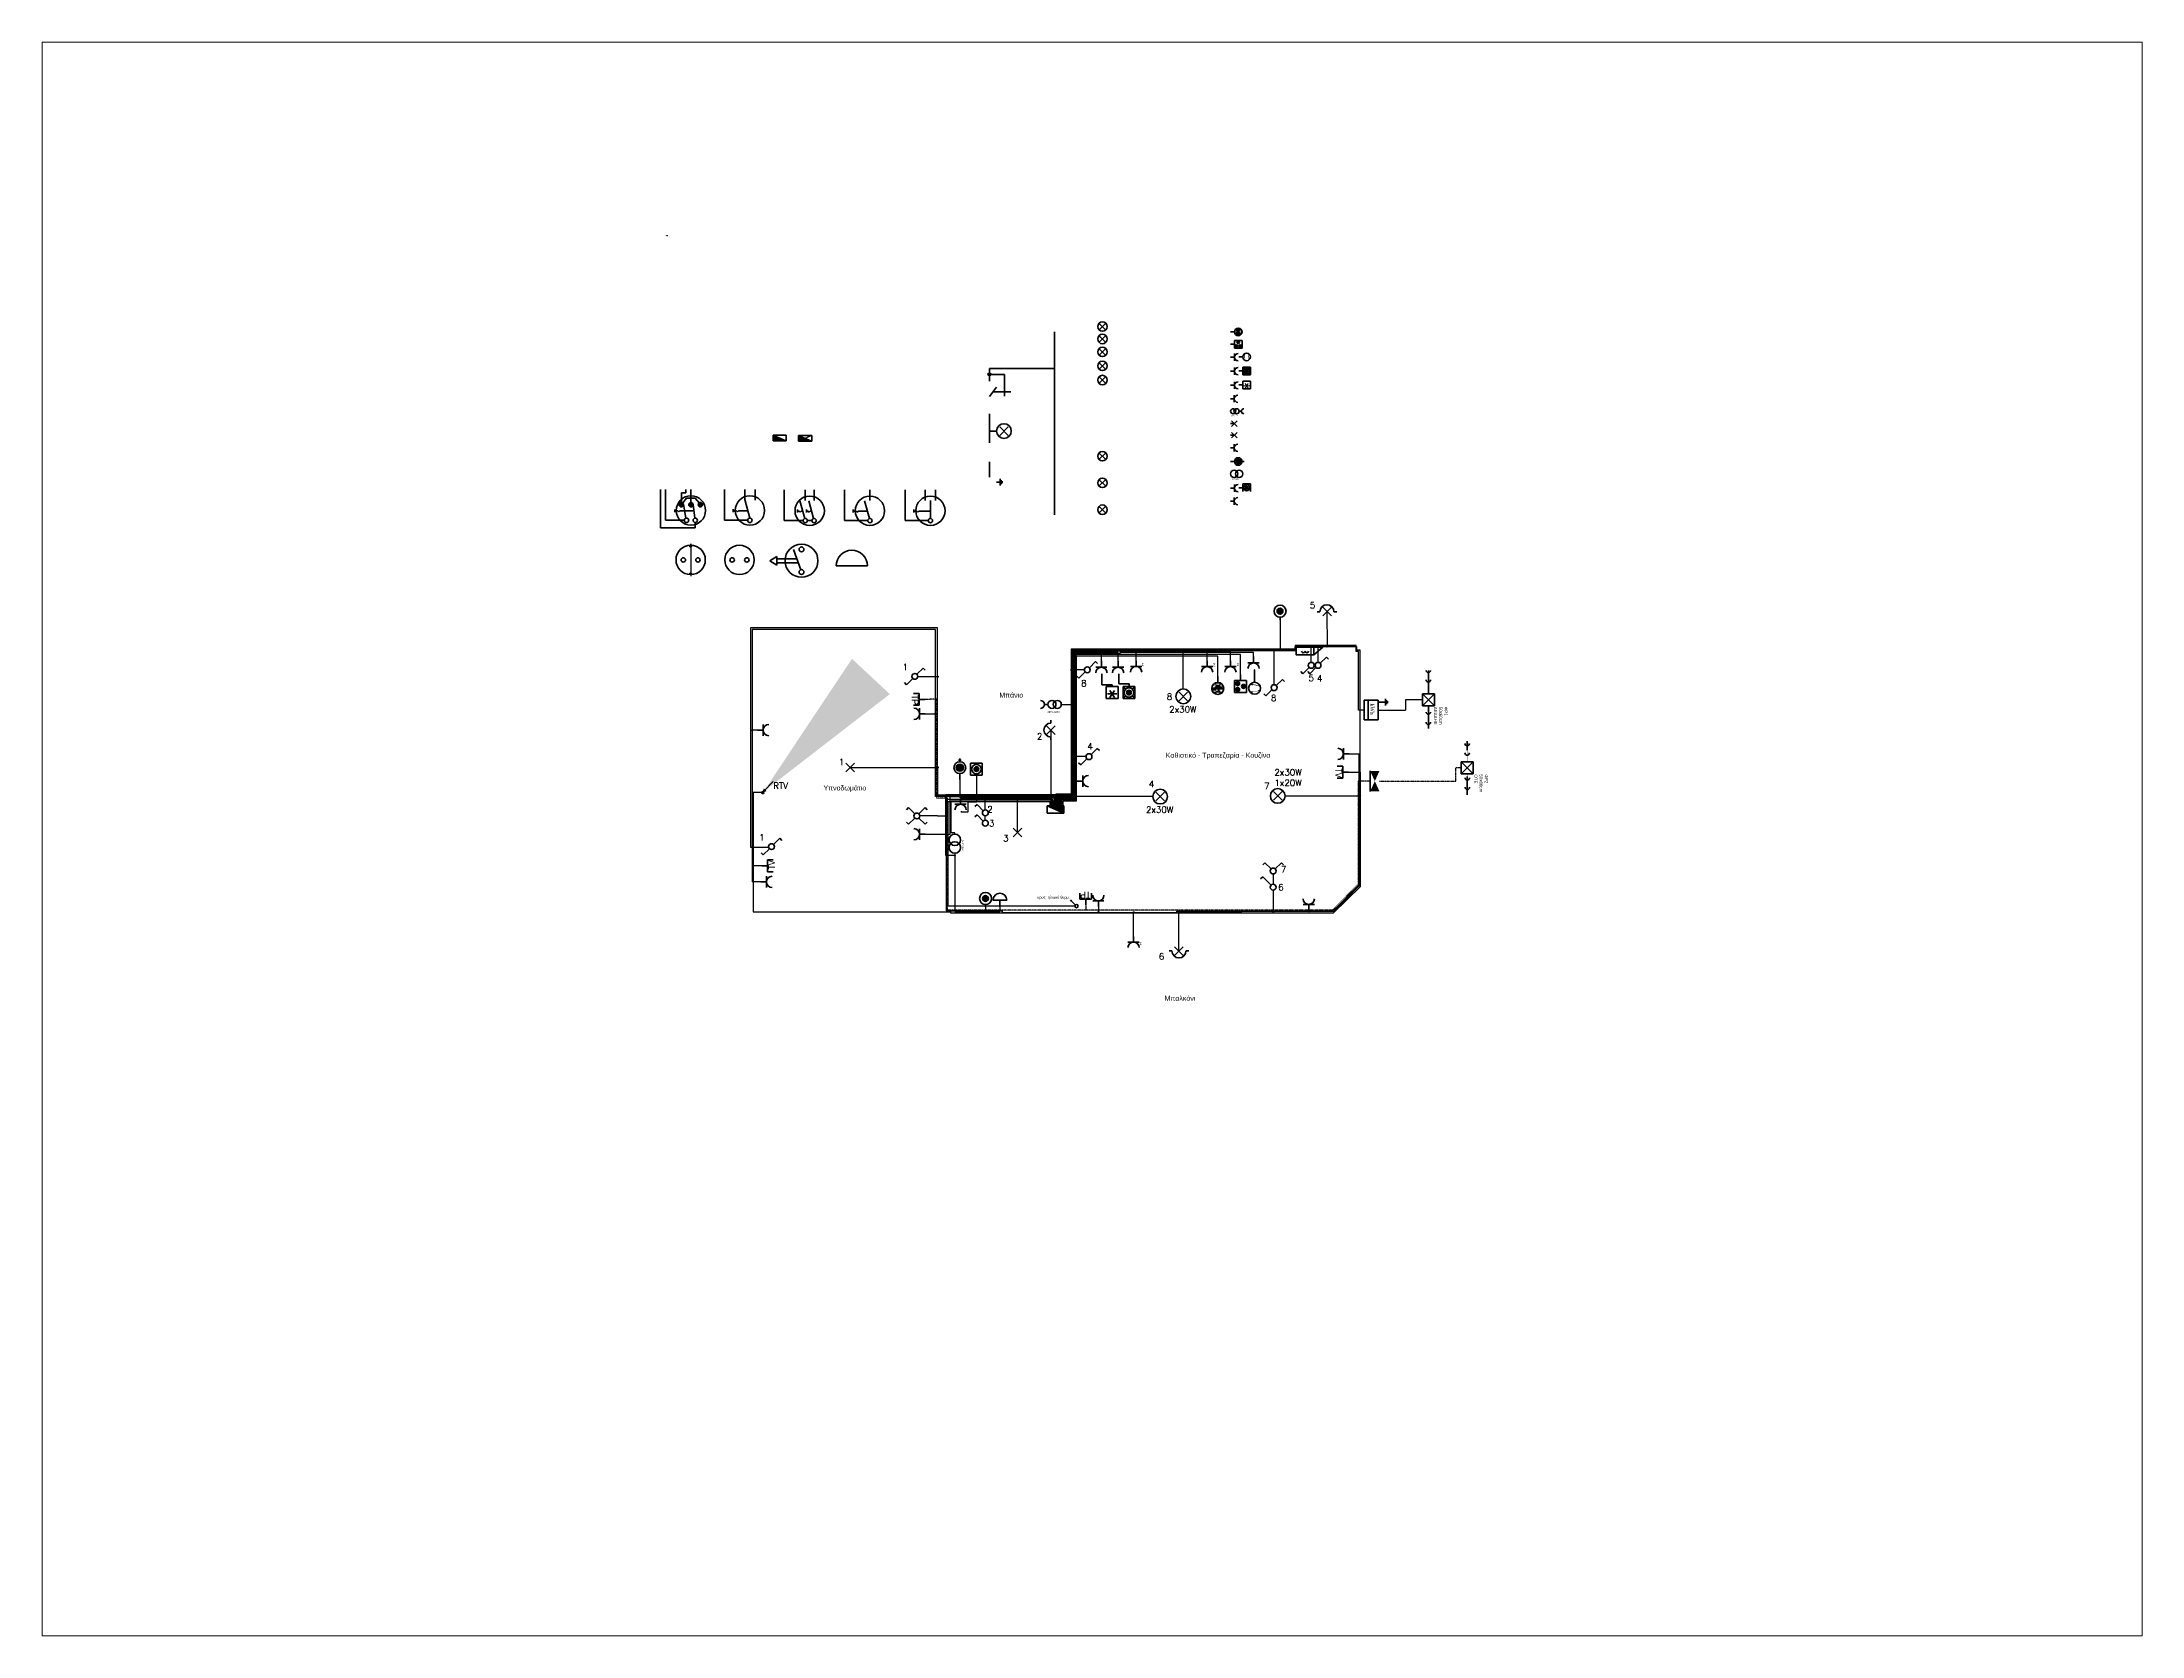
# Paper-space layout 'Layout1' of a CAD drawing. Header units: metres. Extents: x 26 to 231, y 20 to 176.
# The model-space entities are those that its viewports show. They can reach past a viewport. Long polylines and large blocks are cut down to what shows.
import ezdxf
from ezdxf.lldxf.tags import DXFTag

# ---------------------------------------------------------------- set-up
doc = ezdxf.new("R2010")
doc.units = ezdxf.units.M
doc.header["$LTSCALE"] = 0.1
for name, pattern in [('ACAD_ISO10W100', [18, 12, -3, 0, -3]), ('ACAD_ISO12W100', [21, 12, -3, 0, -3, 0, -3]), ('DASHDOT', [25.4, 12.7, -6.35, 0, -6.35]), ('DASHDOT2', [12.7, 6.35, -3.175, 0, -3.175]), ('JIS_09_08', [10.75, 8, -0.55, 0.55, -0.55, 0.55, -0.55])]:
    doc.linetypes.add(name, pattern=pattern)
for name, color, linetype, lineweight in [('2S', 7, 'Continuous', 200), ('Electrical', 255, 'Continuous', 50), ('S', 7, 'Continuous', 100), ('s2', 7, 'Continuous', 50), ('S_2', 7, 'Continuous', 50), ('S_4', 7, 'Continuous', 25)]:
    doc.layers.add(name, color=color, linetype=linetype, lineweight=lineweight)
for name, color, linetype in [('BUILD_FL002_USER', 254, 'Continuous'), ('Γραμμή TV', 30, 'DIVIDE2'), ('Γραμμή Κουδουνιών-Κλειδαριάς', 190, 'Continuous'), ('Γραμμή Ρευματοδοτών', 3, 'Continuous'), ('Γραμμή Συσκευών', 1, 'Continuous'), ('Γραμμή Τηλεφώνου', 30, 'DASHDOT'), ('Γραμμή Φωτισμού', 5, 'Continuous'), ('Πίνακας Διανομής', 254, 'Continuous'), ('Παροχή', 11, 'Continuous')]:
    doc.layers.add(name, color=color, linetype=linetype)
doc.layers.add('DESC', color=7, linetype='DASHDOT2', true_color=0xffffff)
doc.styles.add('KANABOS', font='arial.ttf')
doc.styles.add('Romans', font='Romans.shx')
doc.styles.add('TXT', font='romans.shx')
tags = doc.linetypes.add('DIVIDE2', pattern=[0.625, 0.25, -0.125, 0, -0.125, 0, -0.125]).pattern_tags.tags
tags[14:15] = [DXFTag(74, 4), DXFTag(75, 0), DXFTag(340, '0'), DXFTag(46, 1.0), DXFTag(50, 0.0), DXFTag(44, 0.0), DXFTag(45, 0.0)]
tags[12:13] = [DXFTag(74, 4), DXFTag(75, 0), DXFTag(340, '0'), DXFTag(46, 1.0), DXFTag(50, 0.0), DXFTag(44, 0.0), DXFTag(45, 0.0)]
tags[10:11] = [DXFTag(74, 4), DXFTag(75, 0), DXFTag(340, '0'), DXFTag(46, 1.0), DXFTag(50, 0.0), DXFTag(44, 0.0), DXFTag(45, 0.0)]
tags[8:9] = [DXFTag(74, 4), DXFTag(75, 0), DXFTag(340, '0'), DXFTag(46, 1.0), DXFTag(50, 0.0), DXFTag(44, 0.0), DXFTag(45, 0.0)]
tags[6:7] = [DXFTag(74, 4), DXFTag(75, 0), DXFTag(340, '0'), DXFTag(46, 1.0), DXFTag(50, 0.0), DXFTag(44, 0.0), DXFTag(45, 0.0)]
tags[4:5] = [DXFTag(74, 4), DXFTag(75, 0), DXFTag(340, '0'), DXFTag(46, 1.0), DXFTag(50, 0.0), DXFTag(44, 0.0), DXFTag(45, 0.0)]
doc.dimstyles.new('ISO-25', dxfattribs={"dimtxt": 2.5, "dimasz": 2.5, "dimexe": 1.25, "dimexo": 0.625, "dimtad": 1, "dimtxsty": 'Standard', "dimcen": 2.5, "dimadec": 0, "dimazin": 0, "dimtfac": 1, "dimtmove": 0, "dimatfit": 3, "dimfxl": 1, "dimarcsym": 0})
pattern_1 = [(0, (-135.498, -2.004), (0, 6.985), [5.08, -1.905]), (90, (-135.498, -2.004), (-6.985, 4e-16), [5.08, -1.905])]

psp = doc.layouts.get("Layout1")

msp = doc.modelspace()

# ---------------------------------------------------------------- texts
at = {"layer": 'BUILD_FL002_USER', "style": 'KANABOS'}
msp.add_text('Μπάνιο', height=0.08, rotation=360, dxfattribs=at).set_placement((-63.96, 20.216, -8.4))
for s, p in [('Καθιστικό - Τραπεζαρία - Κουζίνα', (-61.317, 19.261, -9.4)), ('Υπνοδωμάτιο', (-66.754, 18.742, -9.4)), ('Μπαλκόνι', (-61.335, 15.401, -9.4))]:
    msp.add_text(s, height=0.08, dxfattribs=at).set_placement(p)
at = {"layer": 'Electrical', "linetype": 'Continuous', "attachment_point": 9, "rotation": 90, "style": 'TXT'}
for insert, char_height, width in [((-59.913, 25.226), 0.166, 0.14467), ((-61.98, 20.365, -7.96), 0.26, 0.22605)]:
    msp.add_mtext('*', dxfattribs=dict(at, insert=insert, char_height=char_height, width=width))
at = {"layer": 'Electrical'}
for s, insert, char_height, width, attachment_point in [('220V-12V', (-60.28, 24.683), 0.0182, 0.1563, 7), ('220V-12V', (-60.262, 23.68), 0.0182, 0.1563, 7), ('{\\fArial|b0|i0|c161|p34;Σ}', (-61.661, 20.722, -7.96), 0.04419, 0.0605, 9), ('{\\fArial|b0|i0|c161|p34;Σ}', (-60.526, 20.716, -7.96), 0.04419, 0.0605, 9), ('{\\fArial|b0|i0|c161|p34;Σ}', (-60.149, 20.718, -7.96), 0.04419, 0.0605, 9), ('220V-220V', (-63, 20.003, -7.96), 0.0285, 0.24422, 3), ('{\\fArial|b0|i0|c161|p34;Σ}', (-61.694, 16.286, -7.96), 0.04419, 0.0605, 9)]:
    msp.add_mtext(s, dxfattribs=dict(at, insert=insert, char_height=char_height, width=width, attachment_point=attachment_point))
at = {"layer": 'Electrical', "ltscale": 0.3, "char_height": 0.1, "style": 'Romans'}
for s, width, insert, attachment_point in [('5', 0.23885, (-58.94, 21.635), 9), ('1', 0.23885, (-65.412, 20.652, 3.31), 9), ('8', 0.23885, (-62.574, 20.395, -1.44), 9), ('5', 0.23885, (-58.961, 20.478), 9), ('4', 0.23885, (-58.827, 20.472), 9), ('8', 0.23885, (-61.214, 20.181), 9), ('2x30W', 0.23885, (-60.828, 19.979), 9), ('8', 0.23885, (-59.559, 20.159), 9), ('2', 0.23885, (-63.277, 19.652), 3), ('4', 0.23885, (-62.474, 19.391), 9), ('1', 0.23885, (-66.425, 19.145, 3.31), 9), ('2x30W\\P1x20W', 0.23885, (-59.156, 18.813), 9), ('RTV', 0.23885, (-67.317, 18.767), 9), ('4', 0.23885, (-61.499, 18.794), 9), ('7', 0.23885, (-59.667, 18.762), 9), ('2', 0.23885, (-64.066, 18.491, -1.44), 3), ('2x30W', 0.23885, (-61.197, 18.387), 9), ('1', 0.23885, (-67.691, 17.948, -9.4), 9), ('3', 0.23885, (-64.039, 18.271, -1.44), 3), ('3', 0.23885, (-63.814, 18.031), 3), ('7', 0.23885, (-59.401, 17.539), 3), ('{\\fArial|b0|i0|c161|p34;\\H0.442x;προς\\H2.2624x; \\H0.442x;ηλιακό θερμ.}', 0.71934, (-62.841, 17.01, -9.4), 9), ('6', 0.23885, (-59.443, 17.255), 3), ('6', 0.23885, (-61.339, 16.055), 9)]:
    msp.add_mtext_dynamic_manual_height_columns(s, width=width, gutter_width=0.5, heights=[0], dxfattribs=dict(at, insert=insert, attachment_point=attachment_point))
at = {"layer": 'Electrical', "ltscale": 0.3, "style": 'Romans'}
for s, width, insert, char_height, attachment_point, rotation in [('TP', 0.37498, (-65.351, 20.102, -7.53), 0.1, 9, 269.8221), ('{\\fArial|b0|i0|c161|p34;ΦΡ1\\P50x60cm\\PΔΕΔΔΗΕ}', 0.23885, (-56.839, 20.071, -1.44), 0.05, 1, 270), ('TV', 0.37498, (-58.619, 18.945, -9.4), 0.1, 9, 269.8221), ('{\\fArial|b0|i0|c161|p34;ΦΡ\\fArial|b0|i0|c0|p34;2\\fArial|b0|i0|c161|p34;\\P\\fArial|b0|i0|c0|p34;50x60cm\\POTE}', 0.23885, (-56.197, 18.997), 0.05, 1, 270), ('TV', 0.37498, (-67.526, 17.633, -10.84), 0.1, 9, 89.8221), ('TP', 0.37498, (-62.675, 17.133, -10.84), 0.1, 9, 179.8221)]:
    msp.add_mtext_dynamic_manual_height_columns(s, width=width, gutter_width=0.5, heights=[0], dxfattribs=dict(at, insert=insert, char_height=char_height, attachment_point=attachment_point, rotation=rotation))
at = {"layer": 'Electrical'}
for s, insert, char_height, width, attachment_point, rotation in [('{\\fTimes New Roman|b0|i0|c0|p18;kWh}', (-58.065, 19.946, 1.44), 0.05937, 0.25, 9, 270), ('220V-12V', (-64.525, 17.782, -7.96), 0.0285, 0.24422, 7, 90)]:
    msp.add_mtext(s, dxfattribs=dict(at, insert=insert, char_height=char_height, width=width, attachment_point=attachment_point, rotation=rotation))

# ---------------------------------------------------------------- hatches: boundary and pattern name
at = {"layer": '2S'}
h = msp.add_hatch(color=256, dxfattribs=at)
h.dxf.hatch_style = 1
h.paths.add_polyline_path([(-68.675, 23.281, 1), (-68.745, 23.281, 1)])
h.paths.add_polyline_path([(-68.826, 23.281, 1), (-68.896, 23.281, 1)])
h.paths.add_polyline_path([(-68.978, 23.281, 1), (-69.048, 23.281, 1)])
h = msp.add_hatch(color=256, dxfattribs=at)
h.dxf.hatch_style = 1
h.paths.add_polyline_path([(-68.865, 22.637, 0.012506), (-68.877, 22.636), (-68.877, 22.613), (-68.865, 22.613)])
h.paths.add_polyline_path([(-68.854, 22.636, 0.012506), (-68.865, 22.637), (-68.865, 22.613), (-68.854, 22.613)])
h = msp.add_hatch(color=256, dxfattribs=at)
h.dxf.hatch_style = 1
h.paths.add_polyline_path([(-68.865, 22.194), (-68.877, 22.194), (-68.877, 22.171, 0.012373), (-68.865, 22.171)])
h.paths.add_polyline_path([(-68.854, 22.194), (-68.865, 22.194), (-68.865, 22.171, 0.012638), (-68.854, 22.171)])
at = {"layer": 'DESC', "linetype": 'JIS_09_08', "lineweight": 200, "ltscale": 2}
for points in [[(-67.345, 24.296), (-67.553, 24.388), (-67.553, 24.296)], [(-66.94, 24.288), (-67.149, 24.379), (-67.149, 24.288)]]:
    msp.add_hatch(color=256, dxfattribs=at).paths.add_polyline_path(points)
at = {"layer": 'Electrical', "linetype": 'Continuous'}
h = msp.add_hatch(color=256, dxfattribs=at)
h.paths.add_polyline_path([(-60.144, 25.859, 1), (-60.185, 25.859, 1)])
h.paths.add_polyline_path([(-60.114, 25.798, 1), (-60.154, 25.798, 1)])
h.paths.add_polyline_path([(-60.215, 25.798, 1), (-60.175, 25.798, 1)])
for points in [[(-60.008, 25.407, 1), (-60.056, 25.407, 1)], [(-60.128, 23.967, 1), (-60.201, 23.967, 1)], [(-60.008, 23.55, 1), (-60.056, 23.55, 1)], [(-61.862, 20.297, 1), (-61.938, 20.297, 1)], [(-64.532, 19.104, 1), (-64.645, 19.104, 1)], [(-64.288, 19.081, 1), (-64.363, 19.081, 1)]]:
    msp.add_hatch(color=256, dxfattribs=at).paths.add_polyline_path(points)
at = {"layer": 'Electrical', "ltscale": 2}
h = msp.add_hatch(color=256, dxfattribs=at)
h.dxf.hatch_style = 1
edge = h.paths.add_edge_path()
edge.add_arc((-59.5, 21.589), 0.0469, 0, 360)
at = {"layer": 'Electrical', "linetype": 'Continuous'}
h = msp.add_hatch(color=256, dxfattribs=at)
h.paths.add_polyline_path([(-60.048, 20.395, 1), (-60.111, 20.395, 1)])
h.paths.add_polyline_path([(-60.143, 20.347, 1), (-60.206, 20.347, 1)])
h.paths.add_polyline_path([(-60.143, 20.442, 1), (-60.206, 20.442, 1)])
h = msp.add_hatch(color=256, dxfattribs=at)
h.paths.add_polyline_path([(-57.994, 18.89), (-58.069, 18.728), (-57.92, 18.728)])
h.paths.add_polyline_path([(-58.069, 19.053), (-57.994, 18.89), (-57.92, 19.053)])
at = {"layer": 'Electrical', "ltscale": 0.3}
h = msp.add_hatch(color=256, dxfattribs=at)
h.dxf.hatch_style = 1
h.paths.add_polyline_path([(-67.706, 18.724), (-67.69, 18.762), (-67.67, 18.741)])
at = {"layer": 'Electrical', "linetype": 'Continuous'}
h = msp.add_hatch(color=256, dxfattribs=at)
h.set_gradient(color1=(173, 173, 173), color2=(173, 173, 173))
h.paths.add_polyline_path([(-62.938, 18.5), (-62.938, 18.379), (-63.201, 18.5)])
at = {"layer": 'Electrical', "ltscale": 2}
h = msp.add_hatch(color=256, dxfattribs=at)
h.dxf.hatch_style = 1
edge = h.paths.add_edge_path()
edge.add_arc((-64.179, 17.026), 0.0469, 0, 360)
at = {"layer": 'Γραμμή Κουδουνιών-Κλειδαριάς', "ltscale": 0.3}
h = msp.add_hatch(dxfattribs=at)
h.set_pattern_fill('ANGLE', color=256)
h.set_pattern_definition(pattern_1)
h.paths.add_polyline_path([(-64.668, 17.719, 0.414214), (-64.678, 17.709), (-64.668, 17.709)])
h.paths.add_polyline_path([(-64.668, 17.709), (-64.678, 17.709, 0.414214), (-64.668, 17.699)])
h.paths.add_polyline_path([(-64.658, 17.709, 0.414214), (-64.668, 17.719), (-64.668, 17.699, 0.414214)])
at = {"layer": 'Γραμμή Ρευματοδοτών', "ltscale": 0.3}
h = msp.add_hatch(dxfattribs=at)
h.set_pattern_fill('ANGLE', color=256)
h.set_pattern_definition(pattern_1)
h.paths.add_polyline_path([(-59.033, 16.824), (-59.053, 16.824, 0.159286), (-59.051, 16.818), (-59.034, 16.818, 0.159286)])
h.paths.add_polyline_path([(-59.034, 16.818), (-59.051, 16.818, 0.507313)])
h.paths.add_polyline_path([(-59.043, 16.834), (-59.043, 16.824), (-59.033, 16.824, 0.414214)])
h.paths.add_polyline_path([(-59.043, 16.834, 0.414214), (-59.053, 16.824), (-59.043, 16.824)])
h.paths.add_polyline_path([(-60.649, 20.954), (-60.659, 20.954), (-60.659, 20.944, 0.414214)])
h.paths.add_polyline_path([(-60.659, 20.954), (-60.669, 20.954, 0.414214), (-60.659, 20.944)])
h.paths.add_polyline_path([(-60.669, 20.954), (-60.649, 20.954, 1)])
h.paths.add_polyline_path([(-61.798, 20.954), (-61.778, 20.954, 1)])
h.paths.add_polyline_path([(-61.778, 20.954), (-61.788, 20.954), (-61.788, 20.944, 0.414214)])
h.paths.add_polyline_path([(-61.788, 20.954), (-61.798, 20.954, 0.414214), (-61.788, 20.944)])
h = msp.add_hatch(dxfattribs=at)
h.set_pattern_fill('ANGLE', color=256)
h.set_pattern_definition(pattern_1)
h.paths.add_polyline_path([(-61.798, 20.954), (-61.778, 20.954, 1)])
h.paths.add_polyline_path([(-61.778, 20.954), (-61.788, 20.954), (-61.788, 20.944, 0.414214)])
h.paths.add_polyline_path([(-61.788, 20.954), (-61.798, 20.954, 0.414214), (-61.788, 20.944)])
h = msp.add_hatch(dxfattribs=at)
h.set_pattern_fill('ANGLE', color=256)
h.set_pattern_definition(pattern_1)
h.paths.add_polyline_path([(-60.669, 20.954), (-60.649, 20.954, 1)])
h.paths.add_polyline_path([(-60.659, 20.954), (-60.669, 20.954, 0.414214), (-60.659, 20.944)])
h.paths.add_polyline_path([(-60.649, 20.954), (-60.659, 20.954), (-60.659, 20.944, 0.414214)])
h = msp.add_hatch(dxfattribs=at)
h.set_pattern_fill('ANGLE', color=256)
h.set_pattern_definition(pattern_1)
h.paths.add_polyline_path([(-64.976, 19.969, 0.414214), (-64.986, 19.959), (-64.976, 19.959)])
h.paths.add_polyline_path([(-64.976, 19.959), (-64.986, 19.959, 0.414214), (-64.976, 19.949)])
h.paths.add_polyline_path([(-64.976, 19.969), (-64.976, 19.949, 0.414214), (-64.966, 19.959, 0.414214)])
h.paths.add_polyline_path([(-67.888, 19.711, 0.414214), (-67.898, 19.701, 0.414214), (-67.888, 19.691)])
h.paths.add_polyline_path([(-67.888, 19.711), (-67.888, 19.701), (-67.878, 19.701, 0.414214)])
h.paths.add_polyline_path([(-67.878, 19.701), (-67.888, 19.701), (-67.888, 19.691, 0.414214)])
h = msp.add_hatch(dxfattribs=at)
h.set_pattern_fill('ANGLE', color=256)
h.set_pattern_definition(pattern_1)
h.paths.add_polyline_path([(-67.878, 19.701), (-67.888, 19.701), (-67.888, 19.691, 0.414214)])
h.paths.add_polyline_path([(-67.888, 19.711), (-67.888, 19.701), (-67.878, 19.701, 0.414214)])
h.paths.add_polyline_path([(-67.888, 19.711, 0.414214), (-67.898, 19.701, 0.414214), (-67.888, 19.691), (-67.888, 19.701)])
h = msp.add_hatch(dxfattribs=at)
h.set_pattern_fill('ANGLE', color=256)
h.set_pattern_definition(pattern_1)
h.paths.add_polyline_path([(-62.785, 18.901, 0.414214), (-62.795, 18.891, 0.414214), (-62.785, 18.881)])
h.paths.add_polyline_path([(-62.778, 18.891), (-62.785, 18.891), (-62.785, 18.881, 0.186355), (-62.778, 18.884)])
h.paths.add_polyline_path([(-62.778, 18.899, 0.186355), (-62.785, 18.901), (-62.785, 18.891), (-62.778, 18.891)])
h.paths.add_polyline_path([(-62.778, 18.899), (-62.778, 18.891), (-62.775, 18.891, 0.211531)])
h.paths.add_polyline_path([(-62.775, 18.891), (-62.778, 18.891), (-62.778, 18.884, 0.211531)])
h.paths.add_polyline_path([(-64.754, 18.645), (-64.744, 18.645), (-64.734, 18.645, 1)])
h.paths.add_polyline_path([(-64.744, 18.645), (-64.754, 18.645, 0.414214), (-64.744, 18.635)])
h.paths.add_polyline_path([(-64.734, 18.645), (-64.744, 18.645), (-64.744, 18.635, 0.414214)])
h.paths.add_polyline_path([(-64.976, 19.959), (-64.986, 19.959, 0.414214), (-64.976, 19.949)])
h.paths.add_polyline_path([(-64.976, 19.969), (-64.976, 19.949, 0.414214), (-64.966, 19.959, 0.414214)])
h.paths.add_polyline_path([(-64.976, 19.969, 0.414214), (-64.986, 19.959), (-64.976, 19.959)])
h = msp.add_hatch(dxfattribs=at)
h.set_pattern_fill('ANGLE', color=256)
h.set_pattern_definition(pattern_1)
h.paths.add_polyline_path([(-62.778, 18.899, 0.186355), (-62.785, 18.901), (-62.785, 18.891), (-62.778, 18.891)])
h.paths.add_polyline_path([(-62.778, 18.891), (-62.785, 18.891), (-62.785, 18.881, 0.186355), (-62.778, 18.884)])
h.paths.add_polyline_path([(-62.775, 18.891), (-62.778, 18.891), (-62.778, 18.884, 0.211531)])
h.paths.add_polyline_path([(-62.778, 18.899), (-62.778, 18.891), (-62.775, 18.891, 0.211531)])
h.paths.add_polyline_path([(-62.785, 18.901, 0.414214), (-62.795, 18.891, 0.414214), (-62.785, 18.881)])
h = msp.add_hatch(dxfattribs=at)
h.set_pattern_fill('ANGLE', color=256)
h.set_pattern_definition(pattern_1)
h.paths.add_polyline_path([(-64.754, 18.645), (-64.744, 18.645), (-64.734, 18.645, 1)])
h.paths.add_polyline_path([(-64.734, 18.645), (-64.744, 18.645), (-64.744, 18.635, 0.414214)])
h.paths.add_polyline_path([(-64.744, 18.645), (-64.754, 18.645, 0.414214), (-64.744, 18.635)])
h = msp.add_hatch(dxfattribs=at)
h.set_pattern_fill('ANGLE', color=256)
h.set_pattern_definition(pattern_1)
h.paths.add_polyline_path([(-62.387, 16.815, 0.414214), (-62.397, 16.805), (-62.387, 16.805)])
h.paths.add_polyline_path([(-62.387, 16.815), (-62.387, 16.805), (-62.377, 16.805, 0.414214)])
h.paths.add_polyline_path([(-62.377, 16.805), (-62.387, 16.805), (-62.397, 16.805, 0.305642), (-62.391, 16.796), (-62.383, 16.796, 0.305642)])
h.paths.add_polyline_path([(-61.837, 16.805), (-61.817, 16.805, 1)])
h.paths.add_polyline_path([(-61.827, 16.805), (-61.837, 16.805, 0.305642), (-61.831, 16.796), (-61.827, 16.796)])
h.paths.add_polyline_path([(-61.817, 16.805), (-61.827, 16.805), (-61.827, 16.796), (-61.823, 16.796, 0.305642)])
h = msp.add_hatch(dxfattribs=at)
h.set_pattern_fill('ANGLE', color=256)
h.set_pattern_definition(pattern_1)
h.paths.add_polyline_path([(-61.837, 16.805), (-61.817, 16.805, 1)])
h.paths.add_polyline_path([(-61.827, 16.805), (-61.837, 16.805, 0.305642), (-61.831, 16.796), (-61.827, 16.796)])
h.paths.add_polyline_path([(-61.817, 16.805), (-61.827, 16.805), (-61.827, 16.796), (-61.823, 16.796, 0.305642)])
h.paths.add_polyline_path([(-62.377, 16.805), (-62.397, 16.805, 0.305642), (-62.391, 16.796), (-62.383, 16.796, 0.305642)])
h.paths.add_polyline_path([(-62.387, 16.815, 0.414214), (-62.397, 16.805), (-62.387, 16.805)])
h.paths.add_polyline_path([(-62.387, 16.815), (-62.387, 16.805), (-62.377, 16.805, 0.414214)])
h = msp.add_hatch(dxfattribs=at)
h.set_pattern_fill('ANGLE', color=256)
h.set_pattern_definition(pattern_1)
h.paths.add_polyline_path([(-62.383, 16.796), (-62.391, 16.796, 0.194549)])
h.paths.add_polyline_path([(-61.823, 16.796), (-61.827, 16.796), (-61.827, 16.795, 0.096371)])
h.paths.add_polyline_path([(-61.827, 16.796), (-61.831, 16.796, 0.096371), (-61.827, 16.795)])
h = msp.add_hatch(dxfattribs=at)
h.set_pattern_fill('ANGLE', color=256)
h.set_pattern_definition(pattern_1)
h.paths.add_polyline_path([(-59.043, 16.834, 0.414214), (-59.053, 16.824), (-59.043, 16.824)])
h.paths.add_polyline_path([(-59.043, 16.834), (-59.043, 16.824), (-59.033, 16.824, 0.414214)])
h.paths.add_polyline_path([(-59.033, 16.824), (-59.043, 16.824), (-59.053, 16.824, 0.159286), (-59.051, 16.818), (-59.034, 16.818, 0.159286)])
h.paths.add_polyline_path([(-59.034, 16.818), (-59.051, 16.818, 0.507313)])
at = {"layer": 'Γραμμή Φωτισμού', "ltscale": 0.3}
h = msp.add_hatch(dxfattribs=at)
h.set_pattern_fill('ANGLE', color=256)
h.set_pattern_definition(pattern_1)
h.paths.add_polyline_path([(-59.014, 21.028), (-58.994, 21.028, 1)])
h.paths.add_polyline_path([(-59.004, 21.028), (-59.014, 21.028, 0.414214), (-59.004, 21.018)])
h.paths.add_polyline_path([(-58.994, 21.028), (-59.004, 21.028), (-59.004, 21.018, 0.414214)])
h.paths.add_polyline_path([(-58.906, 21.028), (-58.886, 21.028, 1)])
h.paths.add_polyline_path([(-58.896, 21.028), (-58.906, 21.028, 0.414214), (-58.896, 21.018)])
h.paths.add_polyline_path([(-58.886, 21.028), (-58.896, 21.028), (-58.896, 21.018, 0.414214)])
h = msp.add_hatch(dxfattribs=at)
h.set_pattern_fill('ANGLE', color=256)
h.set_pattern_definition(pattern_1)
h.paths.add_polyline_path([(-59.014, 21.028), (-58.994, 21.028, 1)])
h.paths.add_polyline_path([(-58.994, 21.028), (-59.004, 21.028), (-59.004, 21.018, 0.414214)])
h.paths.add_polyline_path([(-59.004, 21.028), (-59.014, 21.028, 0.414214), (-59.004, 21.018)])
h = msp.add_hatch(dxfattribs=at)
h.set_pattern_fill('ANGLE', color=256)
h.set_pattern_definition(pattern_1)
h.paths.add_polyline_path([(-58.906, 21.028), (-58.886, 21.028, 1)])
h.paths.add_polyline_path([(-58.896, 21.028), (-58.906, 21.028, 0.414214), (-58.896, 21.018)])
h.paths.add_polyline_path([(-58.886, 21.028), (-58.896, 21.028), (-58.896, 21.018, 0.414214)])
h = msp.add_hatch(dxfattribs=at)
h.set_pattern_fill('ANGLE', color=256)
h.set_pattern_definition([(0, (-135.355, -2.004), (0, 6.985), [5.08, -1.905]), (90, (-135.355, -2.004), (-6.985, 4e-16), [5.08, -1.905])])
h.paths.add_polyline_path([(-58.763, 21.028), (-58.743, 21.028, 1)])
h.paths.add_polyline_path([(-58.753, 21.028), (-58.763, 21.028, 0.414214), (-58.753, 21.018)])
h.paths.add_polyline_path([(-58.743, 21.028), (-58.753, 21.028), (-58.753, 21.018, 0.414214)])
h = msp.add_hatch(dxfattribs=at)
h.set_pattern_fill('ANGLE', color=256)
h.set_pattern_definition(pattern_1)
h.paths.add_polyline_path([(-58.753, 21.038), (-58.753, 21.028), (-58.743, 21.028, 0.415223)])
h.paths.add_polyline_path([(-58.753, 21.038, 0.413205), (-58.763, 21.028), (-58.753, 21.028)])
h.paths.add_polyline_path([(-58.743, 21.028), (-58.753, 21.028), (-58.763, 21.028, 1)])
h = msp.add_hatch(dxfattribs=at)
h.set_pattern_fill('ANGLE', color=256)
h.set_pattern_definition(pattern_1)
h.paths.add_polyline_path([(-61.047, 20.967), (-61.027, 20.967, 1)])
h.paths.add_polyline_path([(-61.037, 20.967), (-61.047, 20.967, 0.414214), (-61.037, 20.957)])
h.paths.add_polyline_path([(-61.027, 20.967), (-61.037, 20.967), (-61.037, 20.957, 0.414214)])
h = msp.add_hatch(dxfattribs=at)
h.set_pattern_fill('ANGLE', color=256)
h.set_pattern_definition(pattern_1)
h.paths.add_polyline_path([(-61.047, 20.967), (-61.027, 20.967, 1)])
h.paths.add_polyline_path([(-61.027, 20.967), (-61.037, 20.967), (-61.037, 20.957, 0.414214)])
h.paths.add_polyline_path([(-61.037, 20.967), (-61.047, 20.967, 0.414214), (-61.037, 20.957)])
h = msp.add_hatch(dxfattribs=at)
h.set_pattern_fill('ANGLE', color=256)
h.set_pattern_definition(pattern_1)
h.paths.add_polyline_path([(-59.605, 20.967), (-59.585, 20.967, 1)])
h.paths.add_polyline_path([(-59.595, 20.967), (-59.605, 20.967, 0.414214), (-59.595, 20.957)])
h.paths.add_polyline_path([(-59.585, 20.967), (-59.595, 20.967), (-59.595, 20.957, 0.414214)])
h = msp.add_hatch(dxfattribs=at)
h.set_pattern_fill('ANGLE', color=256)
h.set_pattern_definition(pattern_1)
h.paths.add_polyline_path([(-59.585, 20.967), (-59.595, 20.967), (-59.595, 20.957, 0.414214)])
h.paths.add_polyline_path([(-59.605, 20.967), (-59.585, 20.967, 1)])
h.paths.add_polyline_path([(-59.595, 20.967), (-59.605, 20.967, 0.414214), (-59.595, 20.957)])
h = msp.add_hatch(dxfattribs=at)
h.set_pattern_fill('ANGLE', color=256)
h.set_pattern_definition(pattern_1)
h.paths.add_polyline_path([(-64.941, 20.559, 0.414214), (-64.951, 20.549), (-64.941, 20.549)])
h.paths.add_polyline_path([(-64.941, 20.549), (-64.951, 20.549, 0.414214), (-64.941, 20.539)])
h.paths.add_polyline_path([(-64.931, 20.549, 0.414214), (-64.941, 20.559), (-64.941, 20.549), (-64.941, 20.539, 0.414214)])
h = msp.add_hatch(dxfattribs=at)
h.set_pattern_fill('ANGLE', color=256)
h.set_pattern_definition(pattern_1)
h.paths.add_polyline_path([(-64.941, 20.559), (-64.941, 20.549), (-64.941, 20.539, 0.414214), (-64.931, 20.549, 0.414214)])
h.paths.add_polyline_path([(-64.941, 20.559, 0.414214), (-64.951, 20.549), (-64.941, 20.549)])
h.paths.add_polyline_path([(-64.941, 20.549), (-64.951, 20.549, 0.414214), (-64.941, 20.539)])
h = msp.add_hatch(dxfattribs=at)
h.set_pattern_fill('ANGLE', color=256)
h.set_pattern_definition(pattern_1)
h.paths.add_polyline_path([(-62.813, 20.667), (-62.813, 20.657), (-62.803, 20.657, 0.414214)])
h.paths.add_polyline_path([(-62.813, 20.667, 0.128236), (-62.818, 20.666), (-62.818, 20.649, 0.128236), (-62.813, 20.647)])
h.paths.add_polyline_path([(-62.818, 20.666, 0.047112), (-62.82, 20.665), (-62.82, 20.65, 0.047112), (-62.818, 20.649)])
h.paths.add_polyline_path([(-62.803, 20.657), (-62.813, 20.657), (-62.813, 20.647, 0.414214)])
h = msp.add_hatch(dxfattribs=at)
h.set_pattern_fill('ANGLE', color=256)
h.set_pattern_definition([(0, (-135.498, -3.445), (0, 6.985), [5.08, -1.905]), (90, (-135.498, -3.445), (-6.985, 4e-16), [5.08, -1.905])])
h.paths.add_polyline_path([(-64.941, 19.118, 0.414214), (-64.951, 19.108), (-64.941, 19.108)])
h.paths.add_polyline_path([(-64.941, 19.108), (-64.951, 19.108, 0.414214), (-64.941, 19.098)])
h.paths.add_polyline_path([(-64.931, 19.108, 0.414214), (-64.941, 19.118), (-64.941, 19.108), (-64.941, 19.098, 0.414214)])
h = msp.add_hatch(dxfattribs=at)
h.set_pattern_fill('ANGLE', color=256)
h.set_pattern_definition(pattern_1)
h.paths.add_polyline_path([(-64.941, 19.118, 0.414214), (-64.951, 19.108), (-64.941, 19.108)])
h.paths.add_polyline_path([(-64.941, 19.108), (-64.951, 19.108, 0.414214), (-64.941, 19.098)])
h.paths.add_polyline_path([(-64.931, 19.108, 0.414214), (-64.941, 19.118), (-64.941, 19.108), (-64.941, 19.098, 0.414214)])
h = msp.add_hatch(dxfattribs=at)
h.set_pattern_fill('ANGLE', color=256)
h.set_pattern_definition(pattern_1)
h.paths.add_polyline_path([(-64.193, 18.666), (-64.173, 18.666, 1)])
h.paths.add_polyline_path([(-64.183, 18.666), (-64.193, 18.666, 0.414214), (-64.183, 18.656)])
h.paths.add_polyline_path([(-64.173, 18.666), (-64.183, 18.666), (-64.183, 18.656, 0.414214)])
h = msp.add_hatch(dxfattribs=at)
h.set_pattern_fill('ANGLE', color=256)
h.set_pattern_definition(pattern_1)
h.paths.add_polyline_path([(-64.173, 18.666), (-64.183, 18.666), (-64.183, 18.656, 0.414214)])
h.paths.add_polyline_path([(-64.183, 18.666), (-64.193, 18.666, 0.414214), (-64.183, 18.656)])
h.paths.add_polyline_path([(-64.193, 18.666), (-64.183, 18.666), (-64.173, 18.666, 1)])
h = msp.add_hatch(dxfattribs=at)
h.set_pattern_fill('ANGLE', color=256)
h.set_pattern_definition(pattern_1)
h.paths.add_polyline_path([(-63.681, 18.666), (-63.661, 18.666, 1)])
h.paths.add_polyline_path([(-63.671, 18.666), (-63.681, 18.666, 0.414214), (-63.671, 18.656)])
h.paths.add_polyline_path([(-63.661, 18.666), (-63.671, 18.666), (-63.671, 18.656, 0.414214)])
h = msp.add_hatch(dxfattribs=at)
h.set_pattern_fill('ANGLE', color=256)
h.set_pattern_definition(pattern_1)
h.paths.add_polyline_path([(-63.661, 18.666), (-63.671, 18.666), (-63.671, 18.656, 0.414214)])
h.paths.add_polyline_path([(-63.671, 18.666), (-63.681, 18.666, 0.414214), (-63.671, 18.656)])
h.paths.add_polyline_path([(-63.681, 18.666), (-63.661, 18.666, 1)])
h = msp.add_hatch(dxfattribs=at)
h.set_pattern_fill('ANGLE', color=256)
h.set_pattern_definition(pattern_1)
h.paths.add_polyline_path([(-63.152, 18.667, 0.02749), (-63.151, 18.666), (-63.132, 18.666, 0.02749), (-63.132, 18.667, 1)])
h.paths.add_polyline_path([(-63.132, 18.666), (-63.151, 18.666, 0.895695)])
h = msp.add_hatch(dxfattribs=at)
h.set_pattern_fill('ANGLE', color=256)
h.set_pattern_definition(pattern_1)
h.paths.add_polyline_path([(-63.152, 18.667, 0.02749), (-63.151, 18.666), (-63.132, 18.666, 0.02749), (-63.132, 18.667, 1)])
h.paths.add_polyline_path([(-63.132, 18.666), (-63.151, 18.666, 0.895695)])
h = msp.add_hatch(dxfattribs=at)
h.set_pattern_fill('ANGLE', color=256)
h.set_pattern_definition(pattern_1)
h.paths.add_polyline_path([(-62.805, 18.669, 0.268543), (-62.813, 18.674), (-62.813, 18.664), (-62.823, 18.664, 0.768208), (-62.805, 18.659)])
h.paths.add_polyline_path([(-62.813, 18.674, 0.414214), (-62.823, 18.664), (-62.813, 18.664)])
h.paths.add_polyline_path([(-62.805, 18.669), (-62.805, 18.659, 0.131089), (-62.803, 18.664, 0.131089)])
h = msp.add_hatch(dxfattribs=at)
h.set_pattern_fill('ANGLE', color=256)
h.set_pattern_definition(pattern_1)
h.paths.add_polyline_path([(-62.813, 18.674, 0.414214), (-62.823, 18.664), (-62.813, 18.664)])
h.paths.add_polyline_path([(-62.805, 18.669, 0.268543), (-62.813, 18.674), (-62.813, 18.664), (-62.823, 18.664, 0.768208), (-62.805, 18.659)])
h.paths.add_polyline_path([(-62.803, 18.664, 0.131089), (-62.805, 18.669), (-62.805, 18.659, 0.131089)])
h = msp.add_hatch(dxfattribs=at)
h.set_pattern_fill('ANGLE', color=256)
h.set_pattern_definition(pattern_1)
h.paths.add_polyline_path([(-58.232, 18.665, 0.414214), (-58.242, 18.655), (-58.232, 18.655)])
h.paths.add_polyline_path([(-58.232, 18.655), (-58.242, 18.655, 0.414214), (-58.232, 18.645)])
h.paths.add_polyline_path([(-58.232, 18.665), (-58.232, 18.655), (-58.232, 18.645, 0.414214), (-58.222, 18.655, 0.414214)])
h = msp.add_hatch(dxfattribs=at)
h.set_pattern_fill('ANGLE', color=256)
h.set_pattern_definition(pattern_1)
h.paths.add_polyline_path([(-61.117, 16.806, 0.329896), (-61.11, 16.796), (-61.107, 16.796), (-61.107, 16.806), (-61.097, 16.806, 0.996005)])
h = msp.add_hatch(dxfattribs=at)
h.set_pattern_fill('ANGLE', color=256)
h.set_pattern_definition(pattern_1)
h.paths.add_polyline_path([(-61.117, 16.806, 0.329896), (-61.11, 16.796), (-61.107, 16.796), (-61.107, 16.806), (-61.097, 16.806, 0.996005)])
h.paths.add_polyline_path([(-61.097, 16.806, 0.002002), (-61.097, 16.806), (-61.107, 16.806), (-61.107, 16.796), (-61.104, 16.796, 0.329896)])
h = msp.add_hatch(dxfattribs=at)
h.set_pattern_fill('ANGLE', color=256)
h.set_pattern_definition(pattern_1)
h.paths.add_polyline_path([(-61.107, 16.796), (-61.11, 16.796, 0.074181), (-61.107, 16.796)])
h.paths.add_polyline_path([(-61.097, 16.806, 0.002002), (-61.097, 16.806), (-61.107, 16.806), (-61.107, 16.796), (-61.104, 16.796, 0.329896)])
h.paths.add_polyline_path([(-61.104, 16.796), (-61.107, 16.796), (-61.107, 16.796, 0.074181)])
h = msp.add_hatch(dxfattribs=at)
h.set_pattern_fill('ANGLE', color=256)
h.set_pattern_definition(pattern_1)
h.paths.add_polyline_path([(-61.104, 16.796), (-61.107, 16.796), (-61.107, 16.796, 0.074181)])
h.paths.add_polyline_path([(-61.107, 16.796), (-61.11, 16.796, 0.074181), (-61.107, 16.796)])
h = msp.add_hatch(dxfattribs=at)
h.set_pattern_fill('ANGLE', color=256)
h.set_pattern_definition(pattern_1)
h.paths.add_polyline_path([(-59.602, 16.824), (-59.61, 16.824), (-59.61, 16.818), (-59.6, 16.818, 0.159286)], flags=17)
h.paths.add_polyline_path([(-59.6, 16.818), (-59.61, 16.818), (-59.62, 16.818, 0.996005)])
h.paths.add_polyline_path([(-59.61, 16.828), (-59.61, 16.818), (-59.6, 16.818, 0.159286), (-59.602, 16.824, 0.239149)])
h.paths.add_polyline_path([(-59.61, 16.828, 0.239149), (-59.618, 16.824), (-59.61, 16.824)])
h.paths.add_polyline_path([(-59.61, 16.824), (-59.618, 16.824, 0.159286), (-59.62, 16.818, 0.002002), (-59.62, 16.818), (-59.61, 16.818)])
h = msp.add_hatch(dxfattribs=at)
h.set_pattern_fill('ANGLE', color=256)
h.set_pattern_definition(pattern_1)
h.paths.add_polyline_path([(-59.61, 16.828), (-59.61, 16.824), (-59.602, 16.824, 0.239149)])
h.paths.add_polyline_path([(-59.602, 16.824), (-59.61, 16.824), (-59.61, 16.818), (-59.6, 16.818, 0.159286)])
h.paths.add_polyline_path([(-59.61, 16.824), (-59.618, 16.824, 0.159286), (-59.62, 16.818, 0.002002), (-59.62, 16.818), (-59.61, 16.818)])
h.paths.add_polyline_path([(-59.61, 16.828, 0.239149), (-59.618, 16.824), (-59.61, 16.824)])
h.paths.add_polyline_path([(-59.6, 16.818), (-59.61, 16.818), (-59.62, 16.818, 0.996005)])
h = msp.add_hatch(dxfattribs=at)
h.set_pattern_fill('ANGLE', color=256)
h.set_pattern_definition(pattern_1)
h.paths.add_polyline_path([(-59.602, 16.824), (-59.61, 16.824), (-59.61, 16.818), (-59.6, 16.818, 0.159286)])

# ---------------------------------------------------------------- linework, layer by layer
at = {"layer": '2S', "ltscale": 0.3}
for p, q in [((-63.082, 26.026), (-63.082, 24.184)), ((-63.082, 24.184), (-63.082, 23.544)), ((-63.082, 23.544), (-63.082, 23.118))]:
    msp.add_line(p, q, dxfattribs=at)
at = {"layer": '2S', "lineweight": 35}
msp.add_line((-64.118, 24.999), (-64.004, 25.15), dxfattribs=at)
at = {"layer": '2S'}
for p, q in [((-67.924, 23.068), (-68.005, 23.363)), ((-68.94, 23.067), (-68.978, 23.287)), ((-68.801, 23.067), (-68.827, 23.285)), ((-67.053, 23.063), (-67.128, 23.341)), ((-66.913, 23.063), (-66.988, 23.341)), ((-66.026, 23.063), (-66.101, 23.341)), ((-65.056, 23.064), (-65.056, 23.347)), ((-68.877, 22.613), (-68.877, 22.636)), ((-68.865, 22.613), (-68.877, 22.613)), ((-68.865, 22.613), (-68.854, 22.613)), ((-68.854, 22.613), (-68.854, 22.636)), ((-68.865, 22.194), (-68.877, 22.194)), ((-68.877, 22.194), (-68.877, 22.171)), ((-68.865, 22.171), (-68.865, 22.194)), ((-68.865, 22.194), (-68.854, 22.194)), ((-68.854, 22.194), (-68.854, 22.171))]:
    msp.add_line(p, q, dxfattribs=at)
at = {"layer": 'DESC', "linetype": 'ByBlock', "lineweight": 35, "ltscale": 2}
for p, q in [((-67.553, 24.388), (-67.553, 24.296)), ((-67.345, 24.388), (-67.553, 24.388)), ((-67.345, 24.296), (-67.345, 24.388)), ((-67.149, 24.379), (-67.149, 24.288)), ((-66.94, 24.379), (-67.149, 24.379)), ((-66.94, 24.288), (-66.94, 24.379)), ((-67.553, 24.296), (-67.345, 24.296)), ((-67.149, 24.288), (-66.94, 24.288))]:
    msp.add_line(p, q, dxfattribs=at)
at = {"layer": 'DESC', "linetype": 'ByBlock', "ltscale": 2}
for p, q in [((-67.345, 24.296), (-67.553, 24.388)), ((-66.94, 24.288), (-67.149, 24.379))]:
    msp.add_line(p, q, dxfattribs=at)
at = {"layer": 'DESC', "linetype": 'ByBlock', "lineweight": -2, "ltscale": 2}
msp.add_line((-66.94, 24.379), (-67.149, 24.288), dxfattribs=at)
at = {"layer": 'Electrical'}
for p, q in [((-62.279, 26.066), (-62.367, 26.154)), ((-62.367, 26.066), (-62.279, 26.154)), ((-62.279, 25.869), (-62.367, 25.957)), ((-62.367, 25.869), (-62.279, 25.957)), ((-62.279, 25.664), (-62.367, 25.752)), ((-62.367, 25.664), (-62.279, 25.752)), ((-62.279, 25.441), (-62.367, 25.529)), ((-62.367, 25.441), (-62.279, 25.529)), ((-60.286, 25.623), (-60.222, 25.623)), ((-60.286, 25.401), (-60.222, 25.401)), ((-60.222, 25.623), (-60.222, 25.681)), ((-60.222, 25.623), (-60.222, 25.566)), ((-60.222, 25.401), (-60.222, 25.458)), ((-60.222, 25.401), (-60.222, 25.344)), ((-62.279, 25.217), (-62.367, 25.305)), ((-62.367, 25.217), (-62.279, 25.305)), ((-60.286, 25.177), (-60.222, 25.177)), ((-60.222, 25.177), (-60.222, 25.234)), ((-60.222, 25.177), (-60.222, 25.12)), ((-60.286, 24.964), (-60.227, 24.964)), ((-60.227, 24.964), (-60.227, 25.021)), ((-60.227, 24.964), (-60.227, 24.907)), ((-63.818, 24.382), (-63.955, 24.519)), ((-63.955, 24.382), (-63.818, 24.519)), ((-60.286, 24.569), (-60.227, 24.569)), ((-60.286, 24.385), (-60.227, 24.385)), ((-60.183, 24.525), (-60.271, 24.613)), ((-60.271, 24.525), (-60.183, 24.613)), ((-60.183, 24.341), (-60.271, 24.429)), ((-60.271, 24.341), (-60.183, 24.429)), ((-62.279, 24.007), (-62.367, 24.095)), ((-62.367, 24.007), (-62.279, 24.095)), ((-60.286, 24.184), (-60.227, 24.184)), ((-60.227, 24.184), (-60.227, 24.241)), ((-60.227, 24.184), (-60.227, 24.127)), ((-63.948, 23.694), (-63.948, 23.587)), ((-63.932, 23.64), (-63.932, 23.672)), ((-63.932, 23.64), (-63.932, 23.609)), ((-63.916, 23.64), (-63.916, 23.656)), ((-63.916, 23.64), (-63.916, 23.625)), ((-62.279, 23.584), (-62.367, 23.672)), ((-62.367, 23.584), (-62.279, 23.672)), ((-60.286, 23.544), (-60.222, 23.544)), ((-60.227, 23.336), (-60.227, 23.394)), ((-60.222, 23.544), (-60.222, 23.601)), ((-60.222, 23.544), (-60.222, 23.487)), ((-62.279, 23.158), (-62.367, 23.246)), ((-62.367, 23.158), (-62.279, 23.246)), ((-60.286, 23.336), (-60.227, 23.336)), ((-60.227, 23.336), (-60.227, 23.279)), ((-59.5, 21.447, -7.96), (-59.5, 21.493, -7.96)), ((-58.866, 21.581, -7.96), (-58.91, 21.581, -7.96)), ((-58.821, 21.651, -7.96), (-58.684, 21.514, -7.96)), ((-58.684, 21.651, -7.96), (-58.821, 21.514, -7.96)), ((-58.644, 21.581, -7.96), (-58.599, 21.581, -7.96)), ((-62.339, 20.699, -7.96), (-62.429, 20.699, -7.96)), ((-62.339, 20.801, -7.96), (-62.339, 20.699, -7.96)), ((-62.339, 20.699, -7.96), (-62.25, 20.699, -7.96)), ((-62.073, 20.699, -7.96), (-62.162, 20.699, -7.96)), ((-62.073, 20.798, -7.96), (-62.073, 20.699, -7.96)), ((-62.073, 20.699, -7.96), (-61.983, 20.699, -7.96)), ((-61.788, 20.711, -7.96), (-61.877, 20.711, -7.96)), ((-61.788, 20.801, -7.96), (-61.788, 20.711, -7.96)), ((-61.788, 20.711, -7.96), (-61.698, 20.711, -7.96)), ((-60.659, 20.709, -7.96), (-60.748, 20.709, -7.96)), ((-60.659, 20.801, -7.96), (-60.659, 20.709, -7.96)), ((-60.659, 20.709, -7.96), (-60.569, 20.709, -7.96)), ((-60.288, 20.709, -7.96), (-60.378, 20.709, -7.96)), ((-60.288, 20.801, -7.96), (-60.288, 20.709, -7.96)), ((-60.288, 20.709, -7.96), (-60.199, 20.709, -7.96)), ((-59.921, 20.767, -7.96), (-60.011, 20.767, -7.96)), ((-59.921, 20.857, -7.96), (-59.921, 20.767, -7.96)), ((-59.921, 20.767, -7.96), (-59.832, 20.767, -7.96)), ((-65.279, 20.096, -6.09), (-65.325, 20.096, -6.09)), ((-65.142, 20.189, -6.09), (-65.232, 20.189, -6.09)), ((-65.227, 19.959, -4.65), (-65.227, 20.048, -4.65)), ((-60.968, 20.168, -7.96), (-61.105, 20.305, -7.96)), ((-61.105, 20.168, -7.96), (-60.968, 20.305, -7.96)), ((-57.827, 20.198, 1.44), (-57.827, 20.092, 1.44)), ((-57.811, 20.145, 1.44), (-57.811, 20.176, 1.44)), ((-57.811, 20.145, 1.44), (-57.811, 20.113, 1.44)), ((-57.795, 20.145, 1.44), (-57.795, 20.16, 1.44)), ((-57.795, 20.145, 1.44), (-57.795, 20.129, 1.44)), ((-67.802, 19.701, -7.96), (-67.712, 19.701, -7.96)), ((-67.712, 19.701, -7.96), (-67.712, 19.79, -7.96)), ((-67.712, 19.701, -7.96), (-67.712, 19.611, -7.96)), ((-65.138, 19.959, -4.65), (-65.227, 19.959, -4.65)), ((-65.227, 19.959, -4.65), (-65.227, 19.869, -4.65)), ((-63.21, 19.769, -7.96), (-63.073, 19.632, -7.96)), ((-63.21, 19.632, -7.96), (-63.073, 19.769, -7.96)), ((-63.14, 19.813, -7.96), (-63.14, 19.858, -7.96)), ((-63.14, 19.591, -7.96), (-63.14, 19.547, -7.96)), ((-58.494, 19.322, -0.705), (-58.494, 19.412, -0.705)), ((-66.26, 19.039, -4.65), (-66.397, 19.176, -4.65)), ((-66.397, 19.039, -4.65), (-66.26, 19.176, -4.65)), ((-58.411, 19.032, -7.96), (-58.5, 19.032, -7.96)), ((-58.404, 19.322, -0.705), (-58.494, 19.322, -0.705)), ((-58.494, 19.322, -0.705), (-58.494, 19.233, -0.705)), ((-62.724, 18.891, -7.96), (-62.635, 18.891, -7.96)), ((-62.635, 18.891, -7.96), (-62.635, 18.981, -7.96)), ((-62.635, 18.891, -7.96), (-62.635, 18.802, -7.96)), ((-61.337, 18.577, -7.96), (-61.474, 18.714, -7.96)), ((-61.474, 18.577, -7.96), (-61.337, 18.714, -7.96)), ((-59.468, 18.587, -7.96), (-59.605, 18.724, -7.96)), ((-59.605, 18.587, -7.96), (-59.468, 18.724, -7.96)), ((-58.547, 18.939, -7.96), (-58.593, 18.939, -7.96)), ((-64.576, 18.522), (-64.666, 18.522)), ((-64.576, 18.611), (-64.576, 18.522)), ((-64.576, 18.522), (-64.487, 18.522)), ((-65.228, 18.046), (-65.228, 18.135)), ((-65.139, 18.046), (-65.228, 18.046)), ((-65.228, 18.046), (-65.228, 17.956)), ((-63.602, 18.145, -7.96), (-63.74, 18.008, -7.96)), ((-63.74, 18.145, -7.96), (-63.602, 18.008, -7.96)), ((-67.734, 17.545, -9.4), (-67.645, 17.545, -9.4)), ((-67.66, 17.29, -7.96), (-67.66, 17.38, -7.96)), ((-67.598, 17.639, -9.4), (-67.552, 17.639, -9.4)), ((-67.75, 17.29, -7.96), (-67.66, 17.29, -7.96)), ((-67.66, 17.29, -7.96), (-67.66, 17.201, -7.96)), ((-62.681, 17.061, -9.4), (-62.681, 17.108, -9.4)), ((-63.952, 17.002, -9.4), (-64.062, 17.002, -9.4)), ((-63.952, 16.893, -9.4), (-63.952, 17.002, -9.4)), ((-63.952, 17.002, -9.4), (-63.843, 17.002, -9.4)), ((-62.588, 16.925, -9.4), (-62.588, 17.014, -9.4)), ((-62.387, 16.988, -7.96), (-62.477, 16.988, -7.96)), ((-62.387, 16.899, -7.96), (-62.387, 16.988, -7.96)), ((-62.387, 16.988, -7.96), (-62.298, 16.988, -7.96)), ((-59.043, 16.932, -7.96), (-59.132, 16.932, -7.96)), ((-59.043, 16.842, -7.96), (-59.043, 16.932, -7.96)), ((-59.043, 16.932, -7.96), (-58.953, 16.932, -7.96)), ((-61.827, 16.424, -7.96), (-61.827, 16.334, -7.96)), ((-61.827, 16.334, -7.96), (-61.916, 16.334, -7.96)), ((-61.827, 16.334, -7.96), (-61.738, 16.334, -7.96)), ((-61.217, 16.193, -7.96), (-61.261, 16.193, -7.96)), ((-61.039, 16.123, -7.96), (-61.176, 16.26, -7.96)), ((-61.176, 16.123, -7.96), (-61.039, 16.26, -7.96)), ((-60.994, 16.193, -7.96), (-60.95, 16.193, -7.96))]:
    msp.add_line(p, q, dxfattribs=at)
at = {"layer": 'Electrical', "linetype": 'ACAD_ISO10W100', "ltscale": 0.1}
for p, q in [((-60.21, 25.986), (-60.21, 26.066)), ((-60.195, 26.078), (-60.195, 25.973)), ((-60.18, 26.026), (-60.18, 26.084)), ((-60.149, 26.026), (-60.149, 26.084)), ((-60.134, 26.078), (-60.134, 25.973)), ((-60.119, 25.986), (-60.119, 26.066)), ((-60.18, 26.026), (-60.18, 25.967)), ((-60.149, 26.026), (-60.149, 25.967)), ((-60.055, 25.685), (-60.075, 25.587)), ((-60.009, 25.685), (-59.989, 25.587)), ((-60.489, 20.385, -7.96), (-60.58, 20.385, -7.96)), ((-60.407, 20.409, -7.96), (-60.571, 20.409, -7.96)), ((-60.551, 20.433, -7.96), (-60.426, 20.433, -7.96)), ((-60.489, 20.385, -7.96), (-60.397, 20.385, -7.96)), ((-59.818, 20.402, -7.96), (-59.972, 20.432, -7.96)), ((-60.487, 20.338, -7.96), (-60.58, 20.338, -7.96)), ((-60.407, 20.314, -7.96), (-60.571, 20.314, -7.96)), ((-60.551, 20.291, -7.96), (-60.426, 20.291, -7.96)), ((-60.487, 20.338, -7.96), (-60.397, 20.338, -7.96)), ((-59.818, 20.329, -7.96), (-59.972, 20.299, -7.96))]:
    msp.add_line(p, q, dxfattribs=at)
at = {"layer": 'Electrical', "ltscale": 0.3}
for p, q in [((-60.164, 25.965), (-60.164, 26.086)), ((-60.15, 24.765), (-60.113, 24.765)), ((-64.006, 23.64), (-63.948, 23.64)), ((-59.921, 20.857, -7.96), (-59.921, 20.868, -7.96)), ((-58.962, 20.895, -7.96), (-58.822, 21.018, -7.96)), ((-60.583, 20.362, -7.96), (-60.394, 20.362, -7.96)), ((-57.143, 20.275, -9.4), (-57.143, 20.649, -9.4)), ((-63.188, 20.109, -7.96), (-63.245, 20.109, -7.96)), ((-57.943, 20.145, 1.44), (-57.827, 20.145, 1.44)), ((-57.048, 20.275, -9.4), (-57.237, 20.086, -9.4)), ((-57.048, 20.086, -9.4), (-57.237, 20.275, -9.4)), ((-57.143, 19.725, -9.4), (-57.143, 20.086, -9.4)), ((-56.434, 19.195, -7.96), (-56.623, 19.006, -7.96)), ((-56.434, 19.006, -7.96), (-56.623, 19.195, -7.96)), ((-67.706, 18.724, -7.96), (-67.69, 18.762, -7.96)), ((-67.67, 18.741, -7.96), (-67.706, 18.724, -7.96)), ((-67.69, 18.762, -7.96), (-67.67, 18.741, -7.96)), ((-64.179, 16.893, -9.4), (-64.179, 16.93, -9.4)), ((-62.752, 16.922, -9.4), (-62.832, 17.002, -9.4)), ((-62.832, 17.002, -9.4), (-62.811, 16.99, -9.4)), ((-62.832, 17.002, -9.4), (-62.819, 16.981, -9.4))]:
    msp.add_line(p, q, dxfattribs=at)
at = {"layer": 'Electrical', "linetype": 'Continuous'}
for p, q in [((-60.225, 26.026), (-60.286, 26.026)), ((-60.225, 25.829), (-60.286, 25.829)), ((-60.225, 26.026), (-60.225, 26.026)), ((-60.225, 25.889), (-60.104, 25.889)), ((-60.225, 25.768), (-60.225, 25.889)), ((-60.225, 25.829), (-60.225, 25.859)), ((-60.225, 25.829), (-60.225, 25.829)), ((-60.104, 25.768), (-60.225, 25.768)), ((-60.185, 25.889), (-60.205, 25.889)), ((-60.144, 25.889), (-60.124, 25.889)), ((-60.104, 25.889), (-60.104, 25.768)), ((-60.093, 25.629), (-60.154, 25.629)), ((-60.093, 25.407), (-60.154, 25.407)), ((-60.093, 25.629), (-60.093, 25.629)), ((-60.093, 25.346), (-60.093, 25.467)), ((-60.093, 25.467), (-59.972, 25.467)), ((-60.093, 25.467), (-60.066, 25.441)), ((-60.093, 25.346), (-60.066, 25.372)), ((-60.032, 25.467), (-60.032, 25.467)), ((-60.032, 25.467), (-60.002, 25.467)), ((-59.972, 25.467), (-59.998, 25.441)), ((-59.972, 25.346), (-59.998, 25.372)), ((-59.972, 25.467), (-59.972, 25.346)), ((-59.972, 25.427), (-59.972, 25.447)), ((-59.972, 25.387), (-59.972, 25.366)), ((-60.093, 25.183), (-60.154, 25.183)), ((-59.972, 25.346), (-60.093, 25.346)), ((-60.093, 25.122), (-60.093, 25.243)), ((-60.093, 25.243), (-59.972, 25.243)), ((-59.972, 25.122), (-60.093, 25.122)), ((-60.032, 25.243), (-60.032, 25.243)), ((-60.032, 25.243), (-60.002, 25.243)), ((-59.972, 25.243), (-59.972, 25.122)), ((-59.972, 25.203), (-59.972, 25.223)), ((-59.972, 25.163), (-59.972, 25.142)), ((-60.225, 23.967), (-60.286, 23.967)), ((-60.225, 23.967), (-60.225, 23.967)), ((-60.104, 23.967), (-60.072, 23.967)), ((-60.088, 23.979), (-60.088, 23.967)), ((-60.088, 23.967), (-60.088, 23.954)), ((-60.093, 23.55), (-60.154, 23.55)), ((-60.093, 23.489), (-60.093, 23.61)), ((-60.093, 23.61), (-59.972, 23.61)), ((-60.032, 23.61), (-60.032, 23.61)), ((-60.032, 23.61), (-60.002, 23.61)), ((-59.972, 23.61), (-59.972, 23.489)), ((-59.972, 23.57), (-59.972, 23.59)), ((-59.972, 23.529), (-59.972, 23.509)), ((-62.431, 20.789, -9.4), (-62.53, 20.69, -9.4)), ((-62.398, 20.756, -9.4), (-62.431, 20.789, -9.4)), ((-59.037, 20.696, -3.98), (-59.136, 20.597, -3.98)), ((-58.929, 20.696, -3.98), (-59.027, 20.597, -3.98)), ((-58.822, 21.018, -7.96), (-58.962, 21.018, -7.96)), ((-58.764, 20.861, -3.98), (-58.863, 20.762, -3.98)), ((-58.731, 20.828, -3.98), (-58.764, 20.861, -3.98)), ((-65.433, 20.422, 3.31), (-65.466, 20.455, 3.31)), ((-65.335, 20.521, 3.31), (-65.433, 20.422, 3.31)), ((-65.17, 20.685, 3.31), (-65.269, 20.587, 3.31)), ((-65.137, 20.652, 3.31), (-65.17, 20.685, 3.31)), ((-62.695, 20.526, -9.4), (-62.728, 20.559, -9.4)), ((-62.596, 20.624, -9.4), (-62.695, 20.526, -9.4)), ((-62.261, 20.202, -7.96), (-62.261, 20.391, -7.96)), ((-62.261, 20.391, -7.96), (-62.072, 20.391, -7.96)), ((-62.167, 20.391, -7.96), (-62.167, 20.391, -7.96)), ((-62.167, 20.391, -7.96), (-62.12, 20.391, -7.96)), ((-62.072, 20.391, -7.96), (-62.072, 20.202, -7.96)), ((-62.072, 20.328, -7.96), (-62.072, 20.36, -7.96)), ((-61.995, 20.202, -7.96), (-61.995, 20.391, -7.96)), ((-61.995, 20.391, -7.96), (-61.806, 20.391, -7.96)), ((-61.995, 20.391, -7.96), (-61.954, 20.35, -7.96)), ((-61.9, 20.391, -7.96), (-61.9, 20.391, -7.96)), ((-61.9, 20.391, -7.96), (-61.853, 20.391, -7.96)), ((-61.806, 20.391, -7.96), (-61.847, 20.35, -7.96)), ((-61.806, 20.391, -7.96), (-61.806, 20.202, -7.96)), ((-61.806, 20.328, -7.96), (-61.806, 20.36, -7.96)), ((-60.489, 20.456, -7.96), (-60.489, 20.552, -7.96)), ((-60.489, 20.456, -7.96), (-60.489, 20.456, -7.96)), ((-60.222, 20.3, -7.96), (-60.222, 20.489, -7.96)), ((-60.222, 20.489, -7.96), (-60.033, 20.489, -7.96)), ((-60.127, 20.489, -7.96), (-60.127, 20.585, -7.96)), ((-60.127, 20.489, -7.96), (-60.127, 20.489, -7.96)), ((-60.127, 20.489, -7.96), (-60.08, 20.489, -7.96)), ((-60.033, 20.489, -7.96), (-60.033, 20.3, -7.96)), ((-60.033, 20.426, -7.96), (-60.033, 20.458, -7.96)), ((-60.033, 20.363, -7.96), (-60.033, 20.332, -7.96)), ((-59.905, 20.46, -7.96), (-59.905, 20.556, -7.96)), ((-59.905, 20.46, -7.96), (-59.905, 20.46, -7.96)), ((-59.463, 20.507, -7.96), (-59.562, 20.408, -7.96)), ((-59.43, 20.474, -7.96), (-59.463, 20.507, -7.96)), ((-59.136, 20.597, -3.98), (-59.169, 20.63, -3.98)), ((-59.027, 20.597, -3.98), (-59.06, 20.63, -3.98)), ((-65.232, 20.282, -6.09), (-65.325, 20.282, -6.09)), ((-65.232, 20.096, -6.09), (-65.279, 20.096, -6.09)), ((-65.232, 20.189, -6.09), (-65.232, 20.282, -6.09)), ((-65.232, 20.189, -6.09), (-65.232, 20.096, -6.09)), ((-62.072, 20.202, -7.96), (-62.261, 20.202, -7.96)), ((-62.072, 20.265, -7.96), (-62.072, 20.234, -7.96)), ((-61.995, 20.202, -7.96), (-61.954, 20.244, -7.96)), ((-61.806, 20.202, -7.96), (-61.995, 20.202, -7.96)), ((-61.806, 20.202, -7.96), (-61.847, 20.244, -7.96)), ((-61.806, 20.265, -7.96), (-61.806, 20.234, -7.96)), ((-60.033, 20.3, -7.96), (-60.222, 20.3, -7.96)), ((-59.727, 20.243, -7.96), (-59.76, 20.276, -7.96)), ((-59.628, 20.342, -7.96), (-59.727, 20.243, -7.96)), ((-57.237, 20.086, -9.4), (-57.237, 20.275, -9.4)), ((-57.237, 20.275, -9.4), (-57.048, 20.275, -9.4)), ((-57.048, 20.086, -9.4), (-57.237, 20.086, -9.4)), ((-57.143, 20.275, -9.4), (-57.143, 20.275, -9.4)), ((-57.143, 20.275, -9.4), (-57.096, 20.275, -9.4)), ((-57.048, 20.275, -9.4), (-57.048, 20.086, -9.4)), ((-57.048, 20.212, -9.4), (-57.048, 20.244, -9.4)), ((-57.048, 20.149, -9.4), (-57.048, 20.118, -9.4)), ((-62.404, 19.411, -7.96), (-62.503, 19.312, -7.96)), ((-62.371, 19.378, -7.96), (-62.404, 19.411, -7.96)), ((-64.608, 19.224, 78.98), (-64.588, 19.224, 78.98)), ((-64.588, 19.198, 78.98), (-64.588, 19.249, 78.98)), ((-64.588, 19.224, 78.98), (-64.569, 19.224, 78.98)), ((-64.231, 19.175, -14.36), (-64.42, 19.175, -14.36)), ((-64.42, 19.175, -14.36), (-64.42, 18.986, -14.36)), ((-64.357, 19.175, -14.36), (-64.388, 19.175, -14.36)), ((-64.294, 19.175, -14.36), (-64.262, 19.175, -14.36)), ((-64.231, 18.986, -14.36), (-64.231, 19.175, -14.36)), ((-64.231, 19.081, -14.36), (-64.231, 19.128, -14.36)), ((-64.231, 19.081, -14.36), (-64.231, 19.081, -14.36)), ((-62.668, 19.147, -7.96), (-62.701, 19.18, -7.96)), ((-62.569, 19.246, -7.96), (-62.668, 19.147, -7.96)), ((-58.5, 19.126, -7.96), (-58.593, 19.126, -7.96)), ((-58.5, 19.032, -7.96), (-58.5, 19.126, -7.96)), ((-58.5, 19.032, -7.96), (-58.5, 18.939, -7.96)), ((-58.069, 18.728), (-58.069, 19.053)), ((-56.623, 19.006, -7.96), (-56.623, 19.195, -7.96)), ((-56.623, 19.195, -7.96), (-56.434, 19.195, -7.96)), ((-56.529, 19.195, -7.96), (-56.529, 19.195, -7.96)), ((-56.529, 19.195, -7.96), (-56.481, 19.195, -7.96)), ((-56.434, 19.195, -7.96), (-56.434, 19.006, -7.96)), ((-56.434, 19.132, -7.96), (-56.434, 19.164, -7.96)), ((-56.434, 19.069, -7.96), (-56.434, 19.038, -7.96)), ((-64.588, 19.009, 78.98), (-64.588, 19.009, 78.98)), ((-64.588, 19.009, 78.98), (-64.588, 18.914, 78.98)), ((-64.42, 18.986, -14.36), (-64.231, 18.986, -14.36)), ((-58.5, 18.939, -7.96), (-58.547, 18.939, -7.96)), ((-56.434, 19.006, -7.96), (-56.623, 19.006, -7.96)), ((-65.435, 18.436, -4.65), (-65.402, 18.469, -4.65)), ((-65.402, 18.469, -4.65), (-65.303, 18.37, -4.65)), ((-65.139, 18.469, -4.65), (-65.238, 18.37, -4.65)), ((-65.106, 18.436, -4.65), (-65.139, 18.469, -4.65)), ((-64.315, 18.519, -9.4), (-64.348, 18.486, -9.4)), ((-64.315, 18.355, -9.4), (-64.348, 18.322, -9.4)), ((-64.216, 18.42, -9.4), (-64.315, 18.519, -9.4)), ((-64.216, 18.256, -9.4), (-64.315, 18.355, -9.4)), ((-63.201, 18.379, -9.4), (-63.201, 18.5, -9.4)), ((-63.201, 18.5, -9.4), (-62.938, 18.5, -9.4)), ((-63.201, 18.5, -7.96), (-62.938, 18.379, -7.96)), ((-62.938, 18.379, -9.4), (-63.201, 18.379, -9.4)), ((-62.938, 18.379, -9.4), (-62.938, 18.5, -9.4)), ((-65.402, 18.205, -4.65), (-65.435, 18.238, -4.65)), ((-65.303, 18.304, -4.65), (-65.402, 18.205, -4.65)), ((-65.238, 18.304, -4.65), (-65.139, 18.205, -4.65)), ((-65.139, 18.205, -4.65), (-65.106, 18.238, -4.65)), ((-67.712, 17.718, -9.4), (-67.745, 17.751, -9.4)), ((-67.613, 17.817, -9.4), (-67.712, 17.718, -9.4)), ((-67.448, 17.982, -9.4), (-67.547, 17.883, -9.4)), ((-67.415, 17.949, -9.4), (-67.448, 17.982, -9.4)), ((-67.645, 17.545, -9.4), (-67.645, 17.639, -9.4)), ((-67.645, 17.639, -9.4), (-67.598, 17.639, -9.4)), ((-67.645, 17.545, -9.4), (-67.645, 17.452, -9.4)), ((-67.645, 17.452, -9.4), (-67.552, 17.452, -9.4)), ((-59.775, 17.37, -7.96), (-59.808, 17.337, -7.96)), ((-59.742, 17.594, -7.96), (-59.775, 17.561, -7.96)), ((-59.742, 17.337, -7.96), (-59.775, 17.37, -7.96)), ((-59.643, 17.496, -7.96), (-59.742, 17.594, -7.96)), ((-59.478, 17.594, -7.96), (-59.577, 17.496, -7.96)), ((-59.479, 17.594, -7.96), (-59.445, 17.561, -7.96)), ((-62.681, 17.014, -9.4), (-62.681, 17.061, -9.4)), ((-62.494, 17.014, -9.4), (-62.494, 17.108, -9.4)), ((-59.643, 17.238, -7.96), (-59.742, 17.337, -7.96)), ((-62.588, 17.014, -9.4), (-62.681, 17.014, -9.4)), ((-62.588, 17.014, -9.4), (-62.494, 17.014, -9.4))]:
    msp.add_line(p, q, dxfattribs=at)
at = {"layer": 'Electrical', "lineweight": 35}
for p, q in [((-58.162, 19.862, 1.44), (-58.162, 20.175, 1.44)), ((-58.162, 20.175, 1.44), (-58.131, 20.175, 1.44)), ((-57.943, 20.175, 1.44), (-58.131, 20.175, 1.44)), ((-58.1, 20.175, 1.44), (-58.1, 19.862, 1.44)), ((-57.943, 19.862, 1.44), (-57.943, 20.175, 1.44)), ((-58.131, 19.862, 1.44), (-58.162, 19.862, 1.44)), ((-58.131, 19.862, 1.44), (-57.943, 19.862, 1.44))]:
    msp.add_line(p, q, dxfattribs=at)
at = {"layer": 'Electrical', "linetype": 'ACAD_ISO12W100', "ltscale": 0.05}
for p, q in [((-56.529, 19.195, -7.96), (-56.529, 19.527, -7.96)), ((-56.529, 18.674, -7.96), (-56.529, 19.006, -7.96))]:
    msp.add_line(p, q, dxfattribs=at)
at = {"layer": 'Electrical', "linetype": 'Continuous', "elevation": -7.96}
msp.add_lwpolyline([(-58.962, 20.895), (-59.243, 20.895), (-59.243, 21.018), (-58.962, 21.018)], close=True, dxfattribs=at)
at = {"layer": 'Electrical'}
for centre, radius in [((-62.323, 26.11), 0.0749), ((-62.323, 25.913), 0.0749), ((-62.323, 25.708), 0.0749), ((-62.323, 25.485), 0.0749), ((-62.323, 25.261), 0.0749), ((-60.245, 24.765), 0.0408), ((-60.191, 24.765), 0.0408), ((-63.887, 24.45), 0.117), ((-62.323, 24.051), 0.0749), ((-62.323, 23.628), 0.0749), ((-60.228, 23.772), 0.0582), ((-60.15, 23.772), 0.0582), ((-62.323, 23.202), 0.0749), ((-59.5, 21.589, -7.96), 0.0958), ((-59.5, 21.589, -7.96), 0.0469), ((-63.124, 20.109, -7.96), 0.0637), ((-63.039, 20.109, -7.96), 0.0637), ((-61.037, 20.237, -7.96), 0.117), ((-67.719, 18.707, -7.96), 0.0156), ((-61.405, 18.645, -7.96), 0.117), ((-59.536, 18.655, -7.96), 0.117), ((-64.668, 17.957, -7.96), 0.091), ((-64.668, 17.835, -7.96), 0.091), ((-64.179, 17.026, -9.4), 0.0958), ((-64.179, 17.026, -9.4), 0.0469)]:
    msp.add_circle(centre, radius, dxfattribs=at)
at = {"layer": 'Electrical', "linetype": 'Continuous'}
for centre, radius in [((-60.164, 26.026), 0.0605), ((-60.195, 25.798), 0.0202), ((-60.164, 25.859), 0.0202), ((-60.134, 25.798), 0.0202), ((-60.032, 25.629), 0.0605), ((-60.032, 25.407), 0.0484), ((-60.032, 25.407), 0.0242), ((-60.164, 23.967), 0.0605), ((-60.164, 23.967), 0.0363), ((-60.032, 23.55), 0.0484), ((-60.032, 23.55), 0.0242), ((-62.563, 20.657, -9.4), 0.0466), ((-59.004, 20.729, -3.98), 0.0466), ((-58.896, 20.729, -3.98), 0.0466), ((-65.302, 20.554, 3.31), 0.0466), ((-61.9, 20.297, -7.96), 0.0756), ((-60.489, 20.362, -7.96), 0.0945), ((-60.174, 20.442, -7.96), 0.0315), ((-60.174, 20.347, -7.96), 0.0315), ((-60.08, 20.395, -7.96), 0.0315), ((-59.905, 20.366, -7.96), 0.0945), ((-59.595, 20.375, -7.96), 0.0466), ((-61.9, 20.297, -7.96), 0.0378), ((-64.588, 19.104, 78.98), 0.0945), ((-64.588, 19.104, 78.98), 0.0567), ((-64.325, 19.081, -14.36), 0.0756), ((-64.325, 19.081, -14.36), 0.0378), ((-62.536, 19.279, -7.96), 0.0466), ((-65.27, 18.337, -4.65), 0.0466), ((-65.27, 18.337, -4.65), 0.0466), ((-64.183, 18.387, -9.4), 0.0466), ((-64.183, 18.223, -9.4), 0.0466), ((-67.58, 17.85, -9.4), 0.0466), ((-59.61, 17.463, -7.96), 0.0466), ((-59.61, 17.205, -7.96), 0.0466)]:
    msp.add_circle(centre, radius, dxfattribs=at)
at = {"layer": 'Electrical', "ltscale": 0.3}
msp.add_circle((-62.734, 16.905, -9.4), 0.0251, dxfattribs=at)
at = {"layer": 'Electrical'}
for centre, radius, start, end in [((-69.247, 27.554, 0.017), 0.000358, 270, 90), ((-69.246, 27.554, 0.017), 0.000358, 270, 90), ((-69.244, 27.554, 0.017), 0.000358, 270, 90), ((-69.243, 27.554, 0.017), 0.000358, 270, 90), ((-69.241, 27.554, 0.017), 0.000358, 270, 90), ((-69.24, 27.554, 0.017), 0.000358, 270, 90), ((-69.238, 27.554, 0.017), 0.000358, 270, 90), ((-60.165, 25.623), 0.0572, 90, 270), ((-60.165, 25.401), 0.0572, 90, 270), ((-60.165, 25.177), 0.0572, 90, 270), ((-60.17, 24.964), 0.0572, 90, 270), ((-60.073, 24.765), 0.0401, 90, 270), ((-60.17, 24.184), 0.0572, 90, 270), ((-60.17, 23.336), 0.0572, 90, 270), ((-60.165, 23.544), 0.0572, 90, 270), ((-58.755, 21.581, -7.96), 0.111, 360, 180), ((-62.339, 20.61, -7.96), 0.0894, 0, 180), ((-62.073, 20.61, -7.96), 0.0894, 0, 180), ((-61.788, 20.622, -7.96), 0.0894, 0, 180), ((-60.659, 20.62, -7.96), 0.0894, 0, 180), ((-60.288, 20.62, -7.96), 0.0894, 0, 180), ((-59.921, 20.678, -7.96), 0.0894, 0, 180), ((-57.143, 20.649, -9.4), 0.0358, 180, 0), ((-57.143, 20.499, -9.4), 0.0358, 180, 0), ((-65.317, 19.959, -4.65), 0.0894, 270, 90), ((-63.308, 20.109, -7.96), 0.0626, 270, 90), ((-67.623, 19.701, -7.96), 0.0894, 90, 270), ((-63.14, 19.702, -7.96), 0.111, 90, 270), ((-57.143, 19.825, -9.4), 0.0358, 180, 0), ((-57.143, 19.988, -9.4), 0.0358, 180, 0), ((-58.583, 19.322, -0.705), 0.0894, 270, 90), ((-56.526, 19.488, -7.96), 0.0358, 180, 0), ((-56.526, 19.338, -7.96), 0.0358, 180, 0), ((-62.545, 18.891, -7.96), 0.0894, 90, 270), ((-56.525, 18.943, -7.96), 0.0358, 180, 0), ((-56.525, 18.792, -7.96), 0.0358, 180, 0), ((-64.576, 18.433), 0.0894, 0, 180), ((-65.317, 18.046), 0.0894, 270, 90), ((-67.571, 17.29, -7.96), 0.0894, 90, 270), ((-63.952, 17.002, -9.4), 0.109, 0, 180), ((-62.387, 17.077, -7.96), 0.0894, 180, 0), ((-59.043, 17.021, -7.96), 0.0894, 180, 0), ((-61.827, 16.245, -7.96), 0.0894, 0, 180), ((-61.106, 16.193, -7.96), 0.111, 180, 0)]:
    msp.add_arc(centre, radius, start, end, dxfattribs=at)
at = {"layer": 'Electrical', "linetype": 'Continuous'}
for centre, start, end in [((-59.131, 20.956, -7.96), 179.324, 0.676), ((-59.075, 20.956, -7.96), 180, 0)]:
    msp.add_arc(centre, 0.028, start, end, dxfattribs=at)
at = {"layer": 'S', "ltscale": 0.3}
for p, q in [((-64.118, 25.244), (-64.118, 25.445)), ((-64.118, 25.445), (-63.082, 25.445)), ((-63.876, 25.351), (-64.092, 25.351)), ((-64.061, 25.075), (-63.788, 25.075)), ((-63.876, 25.145), (-63.876, 25.351)), ((-63.876, 25.005), (-63.876, 25.145)), ((-63.788, 25.075), (-63.788, 25.086)), ((-63.788, 25.063), (-63.788, 25.075)), ((-64.118, 24.723), (-64.117, 24.714)), ((-64.117, 24.265), (-64.117, 24.714)), ((-64.004, 24.45), (-64.117, 24.45)), ((-64.117, 23.964), (-64.117, 23.72)), ((-62.33, 20.592, -7.96), (-62.33, 20.418, -7.96)), ((-62.33, 20.418, -7.96), (-62.167, 20.418, -7.96)), ((-62.167, 20.418, -7.96), (-62.167, 20.391, -7.96)), ((-62.064, 20.592, -7.96), (-62.064, 20.435, -7.96)), ((-62.064, 20.435, -7.96), (-61.9, 20.435, -7.96)), ((-61.9, 20.435, -7.96), (-61.9, 20.391, -7.96)), ((-59.912, 20.66, -7.96), (-59.905, 20.66, -7.96)), ((-59.905, 20.66, -7.96), (-59.905, 20.556, -7.96))]:
    msp.add_line(p, q, dxfattribs=at)
at = {"layer": 'S'}
for p, q in [((-69.342, 22.914), (-69.342, 23.523)), ((-69.264, 23.033), (-69.264, 23.523)), ((-69.013, 23.316), (-69.013, 23.467)), ((-69.013, 23.467), (-68.943, 23.467)), ((-68.931, 23.384), (-68.991, 23.309)), ((-68.943, 23.467), (-68.943, 23.523)), ((-68.931, 23.384), (-68.792, 23.384)), ((-68.861, 23.384), (-68.861, 23.523)), ((-68.861, 23.384), (-68.861, 23.316)), ((-68.792, 23.384), (-68.732, 23.309)), ((-68.326, 23.033), (-68.326, 23.523)), ((-68.005, 23.351), (-68.005, 23.523)), ((-67.842, 23.351), (-67.842, 23.523)), ((-67.377, 23.029), (-67.377, 23.519)), ((-67.044, 23.347), (-67.044, 23.519)), ((-66.904, 23.347), (-66.904, 23.519)), ((-66.42, 23.029), (-66.42, 23.519)), ((-66.017, 23.347), (-66.017, 23.519)), ((-65.458, 23.029), (-65.458, 23.519)), ((-65.137, 23.347), (-65.137, 23.519)), ((-64.974, 23.347), (-64.974, 23.519)), ((-68.966, 23.033), (-69.264, 23.033)), ((-69.119, 23.161), (-69.119, 23.207)), ((-67.959, 23.033), (-68.326, 23.033)), ((-68.188, 23.161), (-68.188, 23.208)), ((-67.079, 23.029), (-67.377, 23.029)), ((-67.165, 23.156), (-67.165, 23.203)), ((-67.025, 23.156), (-67.025, 23.203)), ((-66.052, 23.029), (-66.42, 23.029)), ((-66.282, 23.157), (-66.282, 23.204)), ((-65.091, 23.029), (-65.458, 23.029)), ((-65.32, 23.157), (-65.32, 23.204)), ((-68.792, 22.914), (-69.342, 22.914)), ((-68.792, 22.998), (-68.792, 22.914)), ((-67.117, 22.247), (-67.233, 22.571))]:
    msp.add_line(p, q, dxfattribs=at)
at = {"layer": 'S', "ltscale": 0.3}
msp.add_ellipse((-64.118, 25.351), major_axis=(-0.0254, 0), ratio=0.630498, dxfattribs=at)
at = {"layer": 's2'}
for p, q in [((-67.609, 22.391), (-67.496, 22.457)), ((-67.609, 22.391), (-67.496, 22.318)), ((-67.496, 22.457), (-67.496, 22.318)), ((-67.179, 22.42), (-67.496, 22.42)), ((-67.156, 22.357), (-67.496, 22.357)), ((-66.305, 22.309), (-66.552, 22.309)), ((-66.451, 22.309), (-66.181, 22.309)), ((-66.305, 22.309), (-66.057, 22.309))]:
    msp.add_line(p, q, dxfattribs=at)
for centre, radius in [((-67.104, 22.391), 0.262), ((-67.104, 22.571), 0.0384), ((-67.104, 22.211), 0.0384)]:
    msp.add_circle(centre, radius, dxfattribs=at)
msp.add_arc((-66.305, 22.309), 0.248, 0, 180, dxfattribs=at)
at = {"layer": 'S_2'}
for p, q in [((-69.071, 23.184), (-69.119, 23.184)), ((-69.054, 23.167), (-69.071, 23.184)), ((-69.038, 23.184), (-69.054, 23.167)), ((-68.992, 23.184), (-69.038, 23.184)), ((-68.887, 23.184), (-68.992, 23.184)), ((-68.832, 23.184), (-68.887, 23.184)), ((-68.139, 23.185), (-68.188, 23.185)), ((-68.123, 23.168), (-68.139, 23.185)), ((-68.106, 23.185), (-68.123, 23.168)), ((-68.061, 23.185), (-68.106, 23.185)), ((-67.956, 23.185), (-68.061, 23.185)), ((-67.14, 23.179), (-67.165, 23.179)), ((-67.124, 23.163), (-67.14, 23.179)), ((-67.107, 23.179), (-67.124, 23.163)), ((-67.085, 23.179), (-67.107, 23.179)), ((-67.001, 23.179), (-67.025, 23.179)), ((-66.974, 23.029), (-67.009, 23.029)), ((-66.984, 23.163), (-67.001, 23.179)), ((-66.968, 23.179), (-66.984, 23.163)), ((-66.974, 23.029), (-66.939, 23.029)), ((-66.945, 23.179), (-66.968, 23.179)), ((-66.233, 23.18), (-66.282, 23.18)), ((-66.217, 23.164), (-66.233, 23.18)), ((-66.2, 23.18), (-66.217, 23.164)), ((-66.154, 23.18), (-66.2, 23.18)), ((-66.058, 23.18), (-66.154, 23.18)), ((-65.271, 23.18), (-65.32, 23.18)), ((-65.255, 23.164), (-65.271, 23.18)), ((-65.238, 23.18), (-65.255, 23.164)), ((-65.192, 23.18), (-65.238, 23.18)), ((-65.056, 23.18), (-65.192, 23.18))]:
    msp.add_line(p, q, dxfattribs=at)
for centre, radius in [((-68.861, 23.189), 0.233), ((-67.924, 23.189), 0.233), ((-66.974, 23.185), 0.233), ((-66.017, 23.185), 0.233), ((-65.056, 23.185), 0.233), ((-69.013, 23.281), 0.035), ((-68.931, 23.033), 0.035), ((-68.861, 23.281), 0.035), ((-68.792, 23.033), 0.035), ((-68.71, 23.281), 0.035), ((-67.924, 23.033), 0.035), ((-67.044, 23.029), 0.035), ((-66.904, 23.029), 0.035), ((-66.017, 23.029), 0.035), ((-65.056, 23.029), 0.035), ((-68.865, 22.404), 0.233), ((-68.982, 22.404), 0.035), ((-68.749, 22.404), 0.035), ((-68.089, 22.404), 0.233), ((-68.206, 22.404), 0.035), ((-67.973, 22.404), 0.035)]:
    msp.add_circle(centre, radius, dxfattribs=at)
at = {"layer": 'S_4'}
for p, q in [((-68.865, 22.637), (-68.865, 22.66)), ((-68.865, 22.66), (-68.865, 22.147)), ((-68.865, 22.171), (-68.865, 22.147))]:
    msp.add_line(p, q, dxfattribs=at)
at = {"layer": 'Γραμμή TV', "ltscale": 0.3}
for p, q in [((-58.411, 19.032, -7.96), (-58.224, 19.032, -7.96)), ((-58.224, 17.218), (-58.224, 19.032, -7.96)), ((-67.719, 18.707, -7.96), (-67.87, 18.707, -7.96)), ((-67.87, 18.707, -7.96), (-67.87, 17.545, -9.4)), ((-67.734, 17.545, -9.4), (-67.87, 17.545, -9.4)), ((-67.87, 17.545, -9.4), (-67.87, 16.813, -10.307)), ((-58.653, 16.796, -10.307), (-58.224, 17.218)), ((-67.87, 16.813, -10.307), (-64.735, 16.813, -10.307)), ((-64.735, 16.813, -10.307), (-64.735, 16.796, -10.307)), ((-64.735, 16.796, -10.307), (-58.653, 16.796, -10.307))]:
    msp.add_line(p, q, dxfattribs=at)
at = {"layer": 'Γραμμή Κουδουνιών-Κλειδαριάς', "ltscale": 0.3}
for p, q in [((-59.5, 21.447, -7.96), (-59.5, 20.984, -7.96)), ((-62.797, 18.68, -7.96), (-62.797, 20.984, -7.96)), ((-62.797, 20.984, -7.96), (-59.243, 20.984, -7.96)), ((-64.813, 17.709, -7.96), (-64.813, 18.68, -7.96)), ((-64.813, 18.68, -7.96), (-62.797, 18.68, -7.96)), ((-64.728, 18.068, -7.96), (-64.728, 18.577, -7.96)), ((-64.728, 18.577, -7.96), (-63.107, 18.577, -7.96)), ((-63.107, 18.577, -7.96), (-63.107, 18.5, -7.96)), ((-64.668, 18.068, -7.96), (-64.728, 18.068, -7.96)), ((-64.668, 18.048, -7.96), (-64.668, 18.068, -7.96)), ((-64.802, 17.709, -7.96), (-64.813, 17.709, -7.96)), ((-64.668, 17.709, -7.96), (-64.802, 17.709, -7.96)), ((-64.668, 17.744, -7.96), (-64.668, 16.818, -7.96)), ((-64.668, 16.818, -7.96), (-63.952, 16.818, -7.96)), ((-64.179, 16.893, -9.4), (-64.179, 16.818, -9.4)), ((-63.952, 16.893, -9.4), (-63.952, 16.818, -9.4))]:
    msp.add_line(p, q, dxfattribs=at)
msp.add_circle((-64.668, 17.709, -7.96), 0.01, dxfattribs=at)
at = {"layer": 'Γραμμή Ρευματοδοτών', "ltscale": 0.3}
for p, q in [((-64.976, 21.3), (-67.888, 21.3)), ((-67.888, 21.3), (-67.888, 17.29)), ((-64.976, 18.645), (-64.976, 21.3)), ((-62.764, 20.954, -7.96), (-62.785, 20.954, -7.96)), ((-62.785, 20.954, -7.96), (-62.785, 18.636, -7.96)), ((-60.288, 20.954, -7.96), (-62.764, 20.954, -7.96)), ((-61.788, 20.801, -7.96), (-61.788, 20.954, -7.96)), ((-60.659, 20.801, -7.96), (-60.659, 20.954, -7.96)), ((-60.288, 20.801, -7.96), (-60.288, 20.954, -7.96)), ((-62.975, 20.109, -7.96), (-62.805, 20.109, -7.96)), ((-62.805, 19.7, -9.4), (-62.805, 20.109, -9.4)), ((-67.802, 19.701, -7.96), (-67.888, 19.701, -7.96)), ((-65.138, 19.959, -4.65), (-64.976, 19.959, -4.65)), ((-62.805, 18.654, -9.4), (-62.805, 19.7, -9.4)), ((-58.404, 19.322, -0.705), (-58.245, 19.322, -0.705)), ((-58.245, 17.244), (-58.245, 19.322)), ((-62.724, 18.891, -7.96), (-62.785, 18.891, -7.96)), ((-64.744, 18.645), (-64.976, 18.645)), ((-63.138, 18.597, -9.4), (-64.803, 18.597, -9.4)), ((-64.803, 18.597, -9.4), (-64.803, 16.831, -9.4)), ((-64.744, 18.046), (-64.744, 18.645)), ((-64.744, 18.645), (-63.084, 18.645)), ((-63.138, 18.5, -9.4), (-63.138, 18.597, -9.4)), ((-63.084, 18.645), (-63.084, 18.5)), ((-63.034, 18.5, -9.4), (-63.034, 18.654, -9.4)), ((-63.034, 18.654, -9.4), (-62.805, 18.654, -9.4)), ((-62.785, 18.636, -7.96), (-63.022, 18.636, -7.96)), ((-63.022, 18.636, -7.96), (-63.022, 18.5, -7.96)), ((-65.139, 18.046), (-64.744, 18.046)), ((-67.75, 17.29, -7.96), (-67.888, 17.29, -7.96)), ((-58.654, 16.824, -9.4), (-58.245, 17.244)), ((-64.803, 16.831, -9.4), (-63.917, 16.831, -9.4)), ((-63.917, 16.831, -9.4), (-63.917, 16.805, -9.4)), ((-63.917, 16.805, -9.4), (-61.141, 16.805, -9.4)), ((-62.387, 16.899, -7.96), (-62.387, 16.805, -7.96)), ((-61.827, 16.424, -7.96), (-61.827, 16.805, -7.96)), ((-61.141, 16.805, -9.4), (-61.141, 16.824, -9.4)), ((-61.141, 16.824, -9.4), (-58.973, 16.824, -9.4)), ((-59.043, 16.842, -7.96), (-59.043, 16.824, -7.96)), ((-58.973, 16.824, -9.4), (-58.654, 16.824, -9.4))]:
    msp.add_line(p, q, dxfattribs=at)
for centre in [(-61.788, 20.954, -7.96), (-60.659, 20.954, -7.96), (-67.888, 19.701, -7.96), (-64.976, 19.959, -4.65), (-62.785, 18.891, -7.96), (-64.744, 18.645), (-62.387, 16.805, -7.96), (-61.827, 16.805, -7.96), (-59.043, 16.824, -7.96)]:
    msp.add_circle(centre, 0.01, dxfattribs=at)
at = {"layer": 'Γραμμή Συσκευών', "ltscale": 0.3}
for p, q in [((-62.339, 20.944, -7.96), (-62.778, 20.944, -7.96)), ((-62.778, 20.944, -7.96), (-62.778, 18.63, -7.96)), ((-62.073, 20.931, -7.96), (-62.766, 20.931, -7.96)), ((-62.766, 20.931, -7.96), (-62.766, 18.619, -7.96)), ((-62.047, 20.911, -7.96), (-62.758, 20.911, -7.96)), ((-62.758, 20.911, -7.96), (-62.758, 18.602, -7.96)), ((-60.127, 20.902, -7.96), (-62.747, 20.902, -7.96)), ((-62.747, 20.902, -7.96), (-62.747, 18.593, -7.96)), ((-60.489, 20.875, -7.96), (-62.739, 20.875, -7.96)), ((-62.739, 20.875, -7.96), (-62.739, 18.573, -7.96)), ((-62.339, 20.801, -7.96), (-62.339, 20.944, -7.96)), ((-62.073, 20.798, -7.96), (-62.073, 20.931, -7.96)), ((-59.921, 20.933, -7.96), (-62.047, 20.933, -7.96)), ((-62.047, 20.933, -7.96), (-62.047, 20.911, -7.96)), ((-60.489, 20.552, -7.96), (-60.489, 20.875, -7.96)), ((-60.127, 20.585, -7.96), (-60.127, 20.902, -7.96)), ((-59.921, 20.868, -7.96), (-59.921, 20.933, -7.96)), ((-64.588, 18.914, 78.98), (-64.588, 18.628, 78.98)), ((-64.325, 18.986, -14.36), (-64.325, 18.558, -14.36)), ((-64.775, 16.905, -9.4), (-64.775, 18.565, -9.4)), ((-64.775, 18.565, -9.4), (-63.16, 18.565, -9.4)), ((-64.588, 18.628, 78.98), (-63.095, 18.628, 78.98)), ((-64.576, 18.611), (-63.122, 18.611)), ((-64.567, 18.415), (-64.567, 18.395)), ((-64.459, 18.395, -14.36), (-64.567, 18.395, -14.36)), ((-64.325, 18.558, -14.36), (-64.459, 18.558, -14.36)), ((-64.459, 18.558, -14.36), (-64.459, 18.395, -14.36)), ((-63.16, 18.565, -9.4), (-63.16, 18.5, -9.4)), ((-63.122, 18.611), (-63.122, 18.5)), ((-63.095, 18.628, 78.98), (-63.095, 18.5, 78.98)), ((-62.778, 18.63, -7.96), (-63.011, 18.63, -7.96)), ((-63.011, 18.63, -7.96), (-63.011, 18.5, -7.96)), ((-62.766, 18.619, -7.96), (-63.001, 18.619, -7.96)), ((-63.001, 18.619, -7.96), (-63.001, 18.5, -7.96)), ((-62.758, 18.602, -7.96), (-62.983, 18.602, -7.96)), ((-62.983, 18.602, -7.96), (-62.983, 18.5, -7.96)), ((-62.747, 18.593, -7.96), (-62.97, 18.593, -7.96)), ((-62.97, 18.593, -7.96), (-62.97, 18.5, -7.96)), ((-62.739, 18.573, -7.96), (-62.954, 18.573, -7.96)), ((-62.954, 18.573, -7.96), (-62.954, 18.5, -7.96)), ((-62.759, 16.905, -9.4), (-64.775, 16.905, -9.4))]:
    msp.add_line(p, q, dxfattribs=at)
at = {"layer": 'Γραμμή Τηλεφώνου', "ltscale": 0.3}
for p, q in [((-64.956, 20.19, -9.4), (-65.142, 20.189, -6.09)), ((-64.956, 18.618, -9.4), (-64.956, 20.19, -9.4)), ((-56.706, 18.891), (-56.707, 19.101, -7.96)), ((-56.623, 19.101, -7.96), (-56.707, 19.101, -7.96)), ((-58.069, 18.89), (-58.258, 18.89)), ((-58.258, 18.89), (-58.258, 17.255)), ((-57.92, 18.891), (-56.706, 18.891)), ((-64.786, 18.618, -9.4), (-64.956, 18.618, -9.4)), ((-64.786, 16.843, -9.4), (-64.786, 18.618, -9.4)), ((-58.258, 17.255), (-58.663, 16.842)), ((-62.588, 16.843, -9.4), (-64.786, 16.843, -9.4)), ((-62.588, 16.925, -9.4), (-62.588, 16.843, -9.4)), ((-58.663, 16.842), (-62.588, 16.843, -9.4))]:
    msp.add_line(p, q, dxfattribs=at)
at = {"layer": 'Γραμμή Φωτισμού', "ltscale": 0.3}
for p, q in [((-58.755, 21.581, -7.96), (-58.753, 21.028, -7.96)), ((-64.941, 21.326, -4.65), (-67.913, 21.326, -4.65)), ((-67.913, 21.326, -4.65), (-67.913, 17.841, -4.65)), ((-64.941, 20.549, -4.65), (-64.941, 21.326, -4.65)), ((-59.259, 20.967, -9.4), (-59.259, 21.028, -9.4)), ((-59.259, 21.028, -9.4), (-58.283, 21.028, -9.4)), ((-59.004, 20.776, -3.98), (-59.004, 21.028, -3.98)), ((-58.896, 20.776, -3.98), (-58.896, 21.028, -3.98)), ((-58.283, 21.028, -9.4), (-58.283, 20.974, -9.4)), ((-62.813, 18.664, -9.4), (-62.813, 20.967, -9.4)), ((-62.813, 20.967, -9.4), (-59.451, 20.967, -9.4)), ((-61.037, 20.354, -7.96), (-61.037, 20.967, -7.96)), ((-59.595, 20.422, -7.96), (-59.595, 20.967, -7.96)), ((-59.451, 20.967, -9.4), (-59.259, 20.967, -9.4)), ((-58.283, 20.974, -9.4), (-58.232, 20.974, -9.4)), ((-58.232, 20.974, -9.4), (-58.232, 17.24, -9.4)), ((-64.941, 20.549, -4.65), (-65.256, 20.549, -4.65)), ((-64.941, 19.108, -4.65), (-64.941, 20.549, -4.65)), ((-62.609, 20.657, -9.4), (-62.813, 20.657, -9.4)), ((-63.142, 19.7, -7.96), (-63.142, 18.667, -7.96)), ((-66.328, 19.108, -4.65), (-64.941, 19.108, -4.65)), ((-64.941, 19.108, -4.65), (-64.941, 18.666, -4.65)), ((-62.583, 19.279, -7.96), (-62.813, 19.279, -7.96)), ((-64.794, 18.666, -4.65), (-64.941, 18.666, -4.65)), ((-64.794, 18.337, -4.65), (-64.794, 18.666, -4.65)), ((-64.794, 18.666, -4.65), (-63.069, 18.666, -4.65)), ((-64.183, 18.434, -9.4), (-64.183, 18.666, -9.4)), ((-63.671, 18.077, -7.96), (-63.671, 18.666, -7.96)), ((-63.069, 18.666, -4.65), (-63.07, 18.5, -9.4)), ((-63.056, 18.5, -9.4), (-63.056, 18.664, -9.4)), ((-63.056, 18.664, -9.4), (-62.813, 18.664, -9.4)), ((-62.812, 18.645, -7.96), (-62.813, 18.664, -9.4)), ((-61.522, 18.645, -7.96), (-62.812, 18.645, -7.96)), ((-59.419, 18.655, -7.96), (-58.232, 18.655, -7.96)), ((-64.941, 18.337, -4.65), (-65.224, 18.337, -4.65)), ((-64.941, 18.337, -4.65), (-64.794, 18.337, -4.65)), ((-64.183, 18.27, -9.4), (-64.183, 18.341, -9.4)), ((-67.913, 17.841, -4.65), (-67.626, 17.841, -4.65)), ((-59.61, 17.416, -7.96), (-59.61, 17.252, -7.96)), ((-59.61, 17.159, -7.96), (-59.61, 16.818, -7.96)), ((-58.232, 17.24, -9.4), (-58.648, 16.818)), ((-59.61, 16.818), (-61.107, 16.806)), ((-61.107, 16.191, -7.96), (-61.107, 16.806, -7.96)), ((-58.648, 16.818), (-59.61, 16.818))]:
    msp.add_line(p, q, dxfattribs=at)
for centre in [(-59.004, 21.028, -3.98), (-58.896, 21.028, -3.98), (-58.753, 21.028, -7.96), (-61.037, 20.967, -7.96), (-59.595, 20.967, -7.96), (-64.941, 20.549, -4.65), (-62.813, 20.657, -9.4), (-64.941, 19.108, -4.65), (-64.183, 18.666, -9.4), (-63.671, 18.666, -7.96), (-63.142, 18.667, -7.96), (-62.813, 18.664, -9.4), (-58.232, 18.655, -7.96), (-61.107, 16.806), (-59.61, 16.818)]:
    msp.add_circle(centre, 0.01, dxfattribs=at)
at = {"layer": 'Παροχή', "ltscale": 0.3}
for p, q in [((-58.292, 21.047, 1.44), (-59.262, 21.047, 1.44)), ((-59.262, 21.047, 1.44), (-59.262, 20.987, 1.44)), ((-58.292, 20.951, 1.44), (-58.292, 21.047, 1.44)), ((-59.262, 20.987, 1.44), (-62.818, 20.987, 1.44)), ((-62.818, 20.987, 1.44), (-62.818, 18.684, 1.44)), ((-58.253, 20.951, 1.44), (-58.292, 20.951, 1.44)), ((-58.253, 20.019, 1.44), (-58.253, 20.951, 1.44)), ((-57.237, 20.181, -9.4), (-57.508, 20.181, -9.4)), ((-57.508, 20.181, -9.4), (-57.508, 20.019, -9.4)), ((-58.162, 20.019, 1.44), (-58.253, 20.019, 1.44)), ((-57.943, 20.019, 1.44), (-57.508, 20.019, 1.44)), ((-62.818, 18.684, 1.44), (-63.062, 18.684, 1.44)), ((-63.062, 18.684, 1.44), (-63.062, 18.5, 1.44))]:
    msp.add_line(p, q, dxfattribs=at)

msp.set_redraw_order([(e.dxf.handle, doc.entitydb.next_handle()) for e in msp.query("TEXT MTEXT ATTDEF DIMENSION ARC_DIMENSION")])  # texts and dimensions are drawn at this point

# ---------------------------------------------------------------- leaders
at = {"layer": 'Electrical'}
msp.add_leader([(-67.706, 18.724, -7.96), (-67.555, 18.886, -7.96)], dimstyle='ISO-25', dxfattribs=at)

# ---------------------------------------------------------------- viewports
at = {"layer": 'Πίνακας Διανομής', "ltscale": 0.3, "view_target_point": (-67.706, 14.166)}
vp = psp.add_viewport(center=(128.5, 97.5), size=(205.6, 156), view_center_point=(5.218, 3.805), view_height=25.31819, dxfattribs=at)
vp.frozen_layers = ['Πίνακας Διανομής']

doc.saveas('drawing.dxf')
